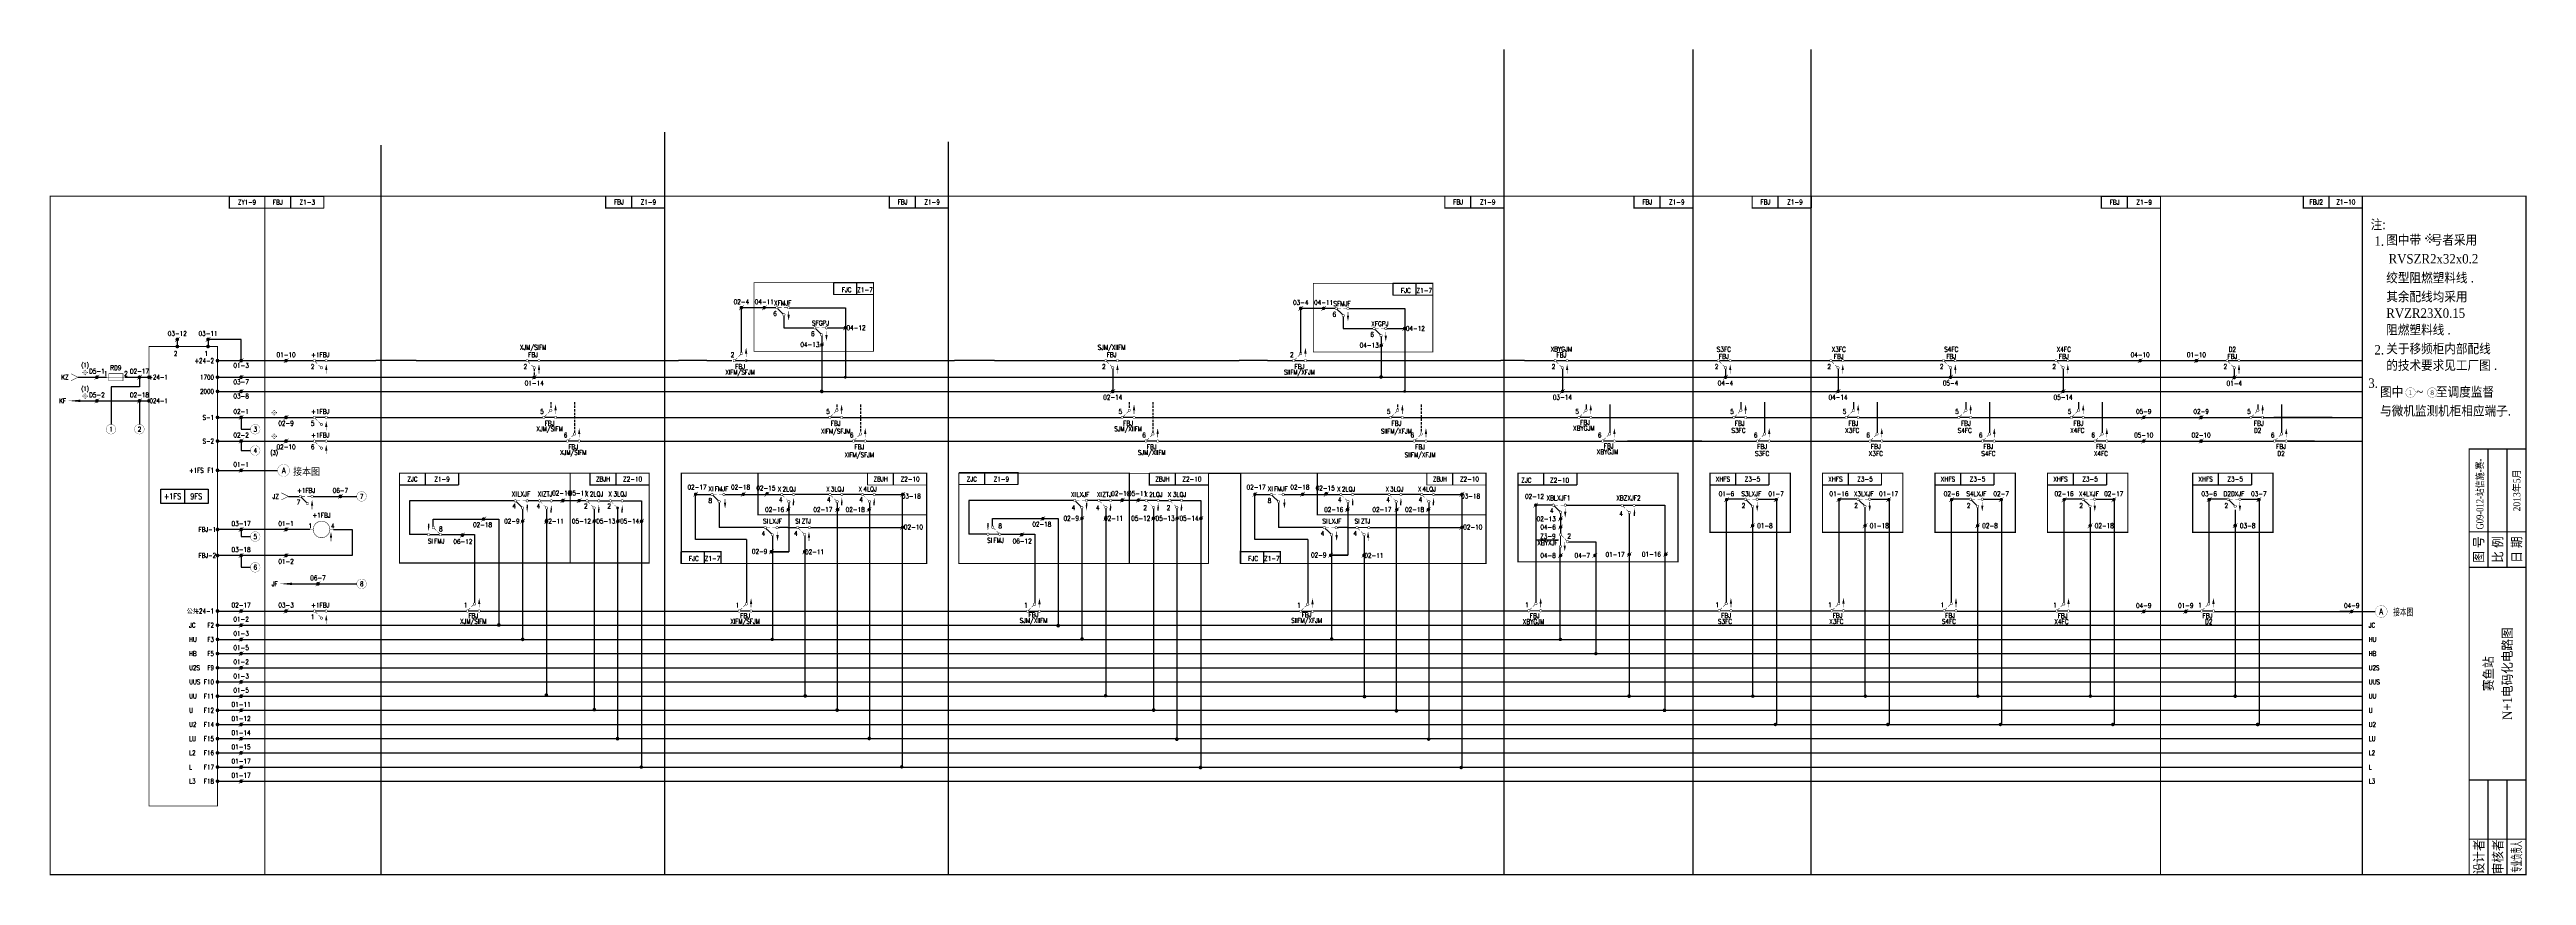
# Model space of a CAD drawing. Extents: x 0 to 1048, y 0 to 349.
import ezdxf
from ezdxf.enums import TextEntityAlignment as Align

# ---------------------------------------------------------------- set-up
doc = ezdxf.new("R2010")
doc.units = 0
doc.header["$MEASUREMENT"] = 0
doc.linetypes.add('DASHEDX2', pattern=[1.5, 1, -0.5])
doc.layers.get('0').update_dxf_attribs({"linetype": 'CONTINUOUS'})
doc.styles.add('CHINESE', font='TIMES.TTF', dxfattribs={"width": 0.9})
doc.styles.get("Standard").update_dxf_attribs({"font": 'txt.shx', "bigfont": 'hztxt.shx'})

msp = doc.modelspace()

# ---------------------------------------------------------------- linework, layer by layer
for p, q in [((615, 0), (615, 349)), ((695, 0), (695, 349)), ((745, 0), (745, 349)), ((140, 0), (140, 308.5)), ((260, 0), (260, 314)), ((380, 0), (380, 310)), ((101.8, 281.9), (101.8, 286.9)), ((964.1, 282), (964.1, 287)), ((306.9, 239.8), (292.4, 239.8)), ((292.4, 220.9), (292.4, 239.5)), ((310.4, 236.3), (310.4, 231.3)), ((310.4, 231.3), (322.9, 231.3)), ((312.9, 239.8), (336.4, 239.8)), ((328.9, 231.3), (336.4, 231.3)), ((336.4, 239.8), (336.4, 225.5)), ((543.5, 239.5), (529, 239.5)), ((529, 220.6), (529, 239.2)), ((547, 236), (547, 231)), ((547, 231), (559.5, 231)), ((549.5, 239.5), (573, 239.5)), ((565.5, 231), (573, 231)), ((573, 239.5), (573, 225.2)), ((53.8, 226.4), (53.8, 223.4)), ((74.8, 226.4), (66.8, 226.4)), ((66.8, 226.4), (66.8, 223.4)), ((80.8, 226.4), (66.8, 226.4)), ((80.8, 217.4), (80.8, 226.4)), ((529, 220.9), (529, 227.4)), ((11.8, 210.4), (23.8, 210.4)), ((31.8, 210.4), (41.8, 210.4)), ((37.8, 210.4), (37.8, 206.4)), ((70.8, 217.4), (90.8, 217.4)), ((70.8, 210.4), (90.8, 210.4)), ((90.8, 217.4), (111.3, 217.4)), ((90.8, 210.4), (137.8, 210.4)), ((117.3, 217.4), (137.8, 217.4)), ((154.8, 217.4), (137.8, 217.4)), ((137.8, 210.4), (265.8, 210.4)), ((154.8, 217.4), (201.3, 217.4)), ((207.3, 217.4), (253.8, 217.4)), ((253.8, 217.4), (265.8, 217.4)), ((277.8, 217.4), (265.8, 217.4)), ((265.8, 210.4), (382.5, 210.4)), ((277.8, 217.4), (288.3, 217.4)), ((294.3, 217.4), (350.8, 217.4)), ((294.9, 217.4), (309.9, 217.4)), ((350.8, 217.4), (382.5, 217.4)), ((399.5, 217.4), (382.5, 217.4)), ((382.5, 210.4), (503, 210.4)), ((399.5, 217.4), (446, 217.4)), ((449.5, 213.9), (449.5, 204.4)), ((452, 217.4), (498.5, 217.4)), ((498.5, 217.4), (503, 217.4)), ((515, 217.4), (503, 217.4)), ((503, 210.4), (613.7, 210.4)), ((515, 217.4), (525.5, 217.4)), ((531.5, 217.4), (546.5, 217.4)), ((546, 217.4), (588, 217.4)), ((588, 217.4), (613.7, 217.4)), ((623.7, 217.4), (613.7, 217.4)), ((613.7, 210.4), (668.2, 210.4)), ((639.7, 213.9), (639.7, 204.4)), ((668.2, 210.4), (900.3, 210.4)), ((708.7, 213.9), (708.7, 210.4)), ((756.3, 213.9), (756.3, 204.4)), ((803.9, 213.9), (803.9, 210.4)), ((851.5, 213.9), (851.5, 204.4)), ((899.6, 210.4), (978.1, 210.4)), ((923.9, 213.9), (923.9, 210.4)), ((12.8, 200.4), (41.8, 200.4)), ((37.8, 206.4), (25.8, 206.4)), ((25.8, 206.4), (25.8, 190.4)), ((37.8, 200.4), (37.8, 190.4)), ((70.8, 204.4), (90.8, 204.4)), ((90.8, 204.4), (137.8, 204.4)), ((137.8, 204.4), (265.8, 204.4)), ((265.8, 204.4), (382.5, 204.4)), ((382.5, 204.4), (503, 204.4)), ((503, 204.4), (613.7, 204.4)), ((613.7, 204.4), (668.2, 204.4)), ((668.2, 204.4), (900.3, 204.4)), ((715.2, 199.9), (715.2, 196.9)), ((725.2, 199.9), (725.2, 186.9)), ((762.8, 199.9), (762.8, 196.9)), ((772.8, 199.9), (772.8, 186.9)), ((810.4, 199.9), (810.4, 196.9)), ((820.4, 199.9), (820.4, 186.9)), ((858, 199.9), (858, 196.9)), ((868, 199.9), (868, 186.9)), ((899.6, 204.4), (978.1, 204.4)), ((70.8, 193.4), (90.8, 193.4)), ((80.8, 193.4), (80.8, 188.4)), ((90.8, 193.4), (111.3, 193.4)), ((117.3, 193.4), (137.8, 193.4)), ((137.8, 193.4), (154.8, 193.4)), ((154.8, 193.4), (208.3, 193.4)), ((214.3, 193.4), (253.8, 193.4)), ((253.8, 193.4), (265.8, 193.4)), ((265.8, 193.4), (288.8, 193.4)), ((288.8, 193.4), (329.3, 193.4)), ((335.3, 193.4), (361.8, 193.4)), ((361.8, 193.4), (382.5, 193.4)), ((382.5, 193.4), (399.5, 193.4)), ((399.5, 193.4), (453, 193.4)), ((459, 193.4), (498.5, 193.4)), ((498.5, 193.4), (503, 193.4)), ((503, 193.4), (526, 193.4)), ((526, 193.4), (566.5, 193.4)), ((572.5, 193.4), (599, 193.4)), ((599, 193.4), (613.7, 193.4)), ((613.7, 193.4), (625.7, 193.4)), ((649.7, 198.9), (649.7, 196.9)), ((659.7, 198.9), (659.7, 186.9)), ((933.9, 198.9), (933.9, 196.9)), ((965.3, 193.4), (940.6, 193.4)), ((943.9, 198.9), (943.9, 186.9)), ((70.8, 183.4), (90.8, 183.4)), ((80.8, 188.4), (84.8, 188.4)), ((80.8, 183.4), (80.8, 179.4)), ((80.8, 179.4), (84.8, 179.4)), ((90.8, 183.4), (111.3, 183.4)), ((117.3, 183.4), (137.8, 183.4)), ((137.8, 183.4), (154.8, 183.4)), ((154.8, 183.4), (218.3, 183.4)), ((224.3, 183.4), (253.8, 183.4)), ((253.8, 183.4), (265.8, 183.4)), ((265.8, 183.4), (288.8, 183.4)), ((288.8, 183.4), (339.3, 183.4)), ((345.3, 183.4), (361.8, 183.4)), ((361.8, 183.4), (382.5, 183.4)), ((382.5, 183.4), (399.5, 183.4)), ((399.5, 183.4), (463, 183.4)), ((469, 183.4), (498.5, 183.4)), ((498.5, 183.4), (503, 183.4)), ((503, 183.4), (526, 183.4)), ((526, 183.4), (576.5, 183.4)), ((582.5, 183.4), (599, 183.4)), ((599, 183.4), (613.7, 183.4)), ((613.7, 183.4), (625.7, 183.4)), ((957.8, 183.4), (946.6, 183.4)), ((1031.3, 130), (1031.3, 180)), ((1039.3, 130), (1039.3, 180)), ((70.8, 171), (90.8, 171)), ((90.8, 171), (96.2, 171)), ((490, 169.8), (503.6, 169.8)), ((631.9, 164.8), (631.9, 169.8)), ((713.1, 164.8), (713.1, 169.8)), ((760.7, 164.8), (760.7, 169.8)), ((808.3, 164.8), (808.3, 169.8)), ((855.9, 164.8), (855.9, 169.8)), ((917.3, 164.8), (917.3, 169.8)), ((46.8, 163), (66.8, 163)), ((46.8, 157), (46.8, 163)), ((56.8, 163), (56.8, 157)), ((66.8, 163), (66.8, 157)), ((100.8, 160), (105.3, 160)), ((111.3, 160), (122.8, 160)), ((122.8, 160), (129.8, 160)), ((709, 158.6), (709, 115.1)), ((716.6, 158.8), (709.1, 158.8)), ((722.6, 158.8), (730.1, 158.8)), ((730.3, 158.6), (730.3, 63.6)), ((756.6, 158.6), (756.6, 115.1)), ((764.2, 158.8), (756.7, 158.8)), ((770.2, 158.8), (777.7, 158.8)), ((777.9, 158.6), (777.9, 63.6)), ((804.2, 158.6), (804.2, 115.1)), ((811.8, 158.8), (804.3, 158.8)), ((817.8, 158.8), (825.3, 158.8)), ((825.5, 158.5), (825.5, 63.6)), ((851.8, 158.6), (851.8, 115.1)), ((859.4, 158.8), (851.9, 158.8)), ((865.4, 158.8), (872.9, 158.8)), ((873.1, 158.5), (873.1, 63.6)), ((913.2, 158.6), (913.2, 115.1)), ((920.8, 158.8), (913.3, 158.8)), ((926.8, 158.8), (934.3, 158.8)), ((934.4, 158.5), (934.4, 63.6)), ((66.8, 157), (46.8, 157)), ((189.8, 150.4), (189.8, 105.5)), ((426.4, 150.6), (426.4, 105.5)), ((635.4, 156.3), (627.9, 156.3)), ((628.5, 156.1), (628.5, 115.1)), ((638.9, 152.8), (638.9, 144.3)), ((641.4, 156.3), (664.5, 156.3)), ((665.5, 156.3), (669.5, 156.3)), ((668, 152.7), (668, 75.5)), ((670.5, 156.3), (683, 156.3)), ((683, 156.3), (683, 69.6)), ((720.1, 155.3), (720.1, 75.5)), ((720.1, 148.8), (720.1, 144.8)), ((767.7, 155.3), (767.7, 75.5)), ((767.7, 148.8), (767.7, 144.8)), ((815.3, 155.3), (815.3, 75.5)), ((815.3, 148.8), (815.3, 144.8)), ((862.9, 155.3), (862.9, 75.5)), ((862.9, 148.8), (862.9, 144.8)), ((924.3, 154.3), (924.3, 75.5)), ((924.3, 148.8), (924.3, 144.8)), ((109.8, 146), (70.8, 146)), ((80.8, 146), (80.8, 143)), ((80.8, 143), (84.8, 143)), ((119.8, 146), (127.8, 146)), ((127.8, 146), (127.8, 135)), ((179.5, 143.8), (179.5, 115)), ((267, 131.6), (267, 136.6)), ((294.5, 141.7), (294.5, 114.9)), ((305.5, 136.6), (312.5, 136.6)), ((416.5, 144), (416.5, 114.9)), ((503.6, 131.9), (503.6, 136.9)), ((503.6, 131.6), (503.6, 136.6)), ((532, 141.7), (532, 114.9)), ((628.7, 141.6), (638.1, 141.6)), ((638.8, 99.1), (638.8, 138.2)), ((642.4, 140.8), (653.9, 140.8)), ((653.9, 140.8), (653.9, 93.5)), ((127.8, 135), (70.8, 135)), ((80.8, 135), (80.8, 130)), ((80.8, 130), (84.8, 130)), ((542, 135.1), (549, 135.1)), ((101.8, 123), (129.8, 123)), ((804.2, 118.1), (804.2, 115.1)), ((851.8, 118), (851.8, 115)), ((70.8, 111.5), (90.8, 111.5)), ((70.8, 105.5), (978.1, 105.5)), ((90.8, 111.5), (111.3, 111.5)), ((117.3, 111.5), (176, 111.5)), ((182, 111.5), (291, 111.5)), ((297, 111.4), (413, 111.4)), ((419, 111.4), (528.5, 111.4)), ((534.4, 111.6), (625, 111.6)), ((631, 111.6), (705.5, 111.6)), ((711.5, 111.6), (753.1, 111.6)), ((759.1, 111.6), (800.7, 111.6)), ((806.7, 111.5), (848.3, 111.5)), ((854.3, 111.5), (909.6, 111.5)), ((915.5, 111.3), (978.1, 111.3)), ((973.6, 111.3), (968.6, 111.3)), ((978.1, 111.3), (983.5, 111.3)), ((1031.3, 0), (1031.3, 40)), ((1039.3, 0), (1039.3, 40))]:
    msp.add_line(p, q)
at = {"color": 7}
for p, q in [((246, 282), (246, 287)), ((366, 282), (366, 287)), ((601, 282), (601, 287)), ((681, 282), (681, 287)), ((731, 282), (731, 287)), ((878.7, 281.9), (878.7, 286.9)), ((331.5, 245.4), (331.5, 250.4)), ((341.3, 245.4), (341.3, 250.4)), ((568.1, 245.1), (568.1, 250.1)), ((577.9, 245.1), (577.9, 250.1)), ((158.8, 164.8), (158.8, 169.8)), ((239.4, 164.8), (239.4, 169.8)), ((356.8, 164.8), (356.8, 169.8)), ((395.4, 165), (395.4, 170)), ((476, 164.8), (476, 169.8)), ((593.4, 164.8), (593.4, 169.8)), ((196.3, 158.1), (152, 158.1)), ((152, 158.1), (152, 143.8)), ((206.5, 158.1), (202.3, 158.1)), ((226.6, 158.1), (212.5, 158.1)), ((232.6, 158.1), (236.5, 158.1)), ((242.5, 158.1), (250.2, 158.1)), ((250.2, 158.1), (250.2, 45.6)), ((285.5, 160.8), (309, 160.8)), ((432.9, 158.3), (388.6, 158.3)), ((388.6, 158.3), (388.6, 144)), ((443.1, 158.3), (438.9, 158.3)), ((463.2, 158.3), (449.1, 158.3)), ((469.2, 158.3), (473.1, 158.3)), ((479.1, 158.3), (486.7, 158.3)), ((486.7, 158.3), (486.7, 45.6)), ((522.1, 160.8), (545.5, 160.8)), ((162, 150.4), (189.8, 150.4)), ((162, 147.3), (162, 150.4)), ((199.8, 154.6), (199.8, 99.5)), ((210, 154.6), (210, 75.5)), ((230.1, 154.6), (230.1, 69.6)), ((240, 155.6), (240, 57.6)), ((302, 146.8), (283, 146.8)), ((398.6, 150.6), (426.4, 150.6)), ((398.6, 147.5), (398.6, 150.6)), ((436.4, 154.8), (436.4, 99.5)), ((446.6, 154.8), (446.6, 75.5)), ((466.7, 154.8), (466.7, 69.6)), ((476.6, 154.8), (476.6, 57.6)), ((538.5, 146.8), (519.6, 146.8)), ((159.6, 143.8), (152, 143.8)), ((165.6, 143.8), (179.5, 143.8)), ((276.8, 131.6), (276.8, 136.6)), ((312.5, 136.6), (305.5, 136.6)), ((396.2, 144), (388.6, 144)), ((402.2, 144), (416.5, 144)), ((513.4, 131.6), (513.4, 136.6)), ((549, 135.1), (542, 135.1))]:
    msp.add_line(p, q, dxfattribs=at)
at = {"linetype": 'Continuous'}
for p, q in [((326.4, 227.9), (326.4, 204.4)), ((336.4, 225.5), (336.4, 210.4)), ((563, 227.6), (563, 210.4)), ((573, 225.2), (573, 210.1)), ((573, 223.4), (573, 204.4)), ((563, 219.9), (563, 210.4)), ((623.7, 217.4), (636.2, 217.4)), ((642.2, 217.4), (705.2, 217.4)), ((711.2, 217.4), (752.8, 217.4)), ((758.8, 217.4), (800.4, 217.4)), ((806.4, 217.4), (848, 217.4)), ((854, 217.4), (911.3, 217.4)), ((907.9, 217.4), (920.4, 217.4)), ((926.4, 217.4), (978.1, 217.4)), ((625.7, 193.4), (646.2, 193.4)), ((652.2, 193.4), (656.2, 193.4)), ((655.2, 193.4), (711.7, 193.4)), ((717.7, 193.4), (759.3, 193.4)), ((765.3, 193.4), (806.9, 193.4)), ((812.9, 193.4), (854.5, 193.4)), ((860.5, 193.4), (915.8, 193.4)), ((909.3, 193.4), (930.4, 193.4)), ((909.9, 193.4), (930.4, 193.4)), ((936.1, 193.4), (965.3, 193.4)), ((936.4, 193.4), (940.4, 193.4)), ((939.4, 193.4), (978.1, 193.4)), ((625.7, 183.4), (656.2, 183.4)), ((662.5, 183.4), (721.7, 183.4)), ((665.2, 183.4), (667.2, 183.4)), ((698.7, 183.4), (667.2, 183.4)), ((727.7, 183.4), (769.3, 183.4)), ((775.3, 183.4), (816.9, 183.4)), ((822.9, 183.4), (864.5, 183.4)), ((870.5, 183.4), (918.8, 183.4)), ((909.9, 183.4), (940.4, 183.4)), ((938.4, 183.4), (940.4, 183.4)), ((946.6, 183.4), (978.1, 183.4))]:
    msp.add_line(p, q, dxfattribs=at)
at = {"linetype": 'DASHEDX2'}
for p, q in [((204.8, 213.9), (204.8, 210.4)), ((211.8, 199.9), (211.8, 196.9)), ((221.8, 199.9), (221.8, 186.9)), ((456.5, 199.9), (456.5, 196.9)), ((466.5, 199.9), (466.5, 186.9)), ((332.8, 198.9), (332.8, 196.9)), ((342.8, 198.9), (342.8, 186.9)), ((570, 198.9), (570, 196.9)), ((580, 198.9), (580, 186.9))]:
    msp.add_line(p, q, dxfattribs=at)
at = {"color": 7, "linetype": 'Continuous'}
for p, q in [((273, 141.7), (273, 160.8)), ((273, 160.8), (279.5, 160.8)), ((283, 157.3), (283, 146.8)), ((312.5, 157.3), (312.5, 154.8)), ((329.4, 160.8), (315, 160.8)), ((332.9, 157.3), (332.9, 69.6)), ((343.1, 160.8), (335.4, 160.8)), ((346.6, 157.3), (346.6, 57.6)), ((349.1, 160.8), (360.3, 160.8)), ((360.4, 160.7), (360.4, 45.6)), ((509.6, 160.8), (516.1, 160.8)), ((509.6, 141.7), (509.6, 160.8)), ((519.6, 157.3), (519.6, 146.8)), ((549, 157.3), (549, 154.8)), ((565.9, 160.8), (551.5, 160.8)), ((569.4, 157.3), (569.4, 69.6)), ((579.7, 160.8), (571.9, 160.8)), ((583.2, 157.3), (583.2, 57.6)), ((585.7, 160.8), (596.9, 160.8)), ((597.2, 161.3), (597.2, 45.6)), ((308, 146.8), (308.5, 146.8)), ((312.1, 146.8), (308.5, 146.8)), ((312.1, 146.8), (315.7, 146.8)), ((312.5, 154.8), (312.5, 136.6)), ((321.7, 146.8), (360.3, 146.8)), ((544.5, 146.8), (545, 146.8)), ((548.7, 146.8), (545, 146.8)), ((548.7, 146.8), (552.3, 146.8)), ((549, 154.8), (549, 135.1)), ((558.3, 146.8), (596.9, 146.8)), ((294.5, 141.7), (273, 141.7)), ((305.5, 143.3), (305.5, 99.5)), ((319.2, 143.3), (319.2, 136.6)), ((319.2, 136.6), (319.2, 75.5)), ((532, 141.7), (509.6, 141.7)), ((542, 143.3), (542, 99.5)), ((555.8, 143.3), (555.8, 135.1)), ((555.8, 135.1), (555.8, 75.5))]:
    msp.add_line(p, q, dxfattribs=at)
at = {"color": 3}
for p, q in [((312.5, 154.1), (312.5, 156.1)), ((549, 154.1), (549, 156.1)), ((978.1, 57.5), (70.8, 57.5)), ((70.8, 51.5), (978.1, 51.5))]:
    msp.add_line(p, q, dxfattribs=at)
at = {"color": 1}
for p, q in [((70.8, 99.5), (978.1, 99.5)), ((70.8, 93.5), (978.1, 93.5)), ((70.8, 87.5), (978.1, 87.5)), ((70.8, 81.5), (978.1, 81.5))]:
    msp.add_line(p, q, dxfattribs=at)
at = {"color": 2}
for p, q in [((70.8, 75.5), (978.1, 75.5)), ((70.8, 69.5), (978.1, 69.5)), ((70.8, 63.5), (978.1, 63.5))]:
    msp.add_line(p, q, dxfattribs=at)
at = {"color": 5}
for p, q in [((70.8, 45.5), (978.1, 45.5)), ((70.8, 39.5), (978.1, 39.5))]:
    msp.add_line(p, q, dxfattribs=at)
at = {"color": 0, "const_width": 0.5}
msp.add_lwpolyline([(0, 0), (1047.3, 0), (1047.3, 287), (0, 287)], close=True, dxfattribs=at)
for points, const_width in [([(90.8, 281.9), (90.8, 286.9), (75.8, 286.9), (75.8, 281.9), (90.8, 281.9)], 0.5), ([(90.8, 286.9), (90.8, 0)], 0.5), ([(90.8, 286.9), (115.8, 286.9), (115.8, 281.9)], 0.5), ([(90.8, 286.9), (90.8, 281.9), (115.8, 281.9)], 0.5), ([(892.7, 286.9), (892.7, 0)], 0.5), ([(953.1, 287), (978.1, 287), (978.1, 282)], 0.5), ([(953.1, 287), (953.1, 282), (978.1, 282)], 0.5), ([(978.1, 286.9), (978.1, -0.1)], 0.5), ([(1005.4, 270.3), (1007.8, 267.9)], 0.225), ([(1005.4, 267.9), (1007.8, 270.3)], 0.225), ([(297.7, 250.4), (297.7, 221.4), (348.3, 221.4), (348.3, 250.4), (297.7, 250.4)], 0.3), ([(534.4, 250.1), (534.4, 221.1), (584.9, 221.1), (584.9, 250.1), (534.4, 250.1)], 0.3), ([(291.4, 238.8), (293.4, 240.8)], 0.2), ([(301.1, 238.8), (303.1, 240.8)], 0.2), ([(307.7, 239.5), (310, 237.2)], 0.5), ([(307.9, 239.8), (309.4, 239.8)], 0.2), ([(310.4, 239.8), (311.9, 239.8)], 0.2), ([(312.4, 236.8), (312.4, 238.3)], 0.2), ([(323.7, 231), (326, 228.7)], 0.5), ([(323.9, 231.3), (325.4, 231.3)], 0.2), ([(326.4, 231.3), (327.9, 231.3)], 0.2), ([(335.4, 230.3), (337.4, 232.3)], 0.2), ([(528, 238.5), (530, 240.5)], 0.2), ([(537.7, 238.5), (539.7, 240.5)], 0.2), ([(544.3, 239.2), (546.7, 236.9)], 0.5), ([(544.5, 239.5), (546, 239.5)], 0.2), ([(547, 239.5), (548.5, 239.5)], 0.2), ([(549, 236.5), (549, 238)], 0.2), ([(560.3, 230.7), (562.7, 228.4)], 0.5), ([(560.5, 231), (562, 231)], 0.2), ([(563, 231), (564.5, 231)], 0.2), ([(572, 230), (574, 232)], 0.2), ([(52.8, 225.4), (54.8, 227.4)], 0.2), ([(65.8, 225.4), (67.8, 227.4)], 0.2), ([(291.2, 219.1), (292.1, 220.1)], 0.2), ([(294.4, 220.4), (294.4, 218.9)], 0.2), ([(325.4, 223.1), (327.4, 225.1)], 0.2), ([(328.4, 228.3), (328.4, 229.8)], 0.2), ([(527.8, 219.1), (528.7, 220.1)], 0.2), ([(531, 220.4), (531, 218.9)], 0.2), ([(562, 222.8), (564, 224.8)], 0.2), ([(565, 228), (565, 229.5)], 0.2), ([(8.8, 208.9), (11.8, 210.4), (8.8, 211.9)], 0.2), ([(14.1, 213.1), (15.5, 211.7)], 0.125), ([(14.1, 211.7), (15.5, 213.1)], 0.125), ([(18.8, 209.4), (20.8, 211.4)], 0.2), ([(22.8, 210.4), (32.8, 210.4)], 0.2), ([(36.8, 209.4), (38.8, 211.4)], 0.2), ([(79.8, 216.4), (81.8, 218.4)], 0.2), ([(79.8, 209.4), (81.8, 211.4)], 0.2), ([(98.8, 216.4), (100.8, 218.4)], 0.2), ([(116.3, 217.4), (112.3, 217.4)], 0.5), ([(113, 216.1), (112.1, 217.1)], 0.2), ([(114.5, 214.7), (113.5, 215.6)], 0.2), ([(116.8, 213.4), (116.8, 211.9)], 0.2), ([(206.3, 217.4), (202.3, 217.4)], 0.5), ([(203, 216.1), (202.1, 217.1)], 0.2), ([(204.5, 214.7), (203.5, 215.6)], 0.2), ([(203.8, 209.4), (205.8, 211.4)], 0.2), ([(206.8, 213.4), (206.8, 211.9)], 0.2), ([(289.7, 217.7), (290.7, 218.6)], 0.2), ([(293.9, 217.4), (289.9, 217.4)], 0.5), ([(447.8, 216.1), (446.8, 217.1)], 0.2), ([(451, 217.4), (447, 217.4)], 0.5), ([(449.2, 214.7), (448.3, 215.6)], 0.2), ([(451.5, 213.4), (451.5, 211.9)], 0.2), ([(526.3, 217.7), (527.3, 218.6)], 0.2), ([(530.5, 217.4), (526.5, 217.4)], 0.5), ([(638, 216.1), (637, 217.1)], 0.2), ([(641.2, 217.4), (637.2, 217.4)], 0.5), ([(639.4, 214.7), (638.5, 215.6)], 0.2), ([(641.7, 213.4), (641.7, 211.9)], 0.2), ([(707, 216.1), (706, 217.1)], 0.2), ([(710.2, 217.4), (706.2, 217.4)], 0.5), ([(708.4, 214.7), (707.5, 215.6)], 0.2), ([(707.7, 209.4), (709.7, 211.4)], 0.2), ([(710.7, 213.4), (710.7, 211.9)], 0.2), ([(754.6, 216.1), (753.6, 217.1)], 0.2), ([(757.8, 217.4), (753.8, 217.4)], 0.5), ([(756, 214.7), (755.1, 215.6)], 0.2), ([(758.3, 213.4), (758.3, 211.9)], 0.2), ([(802.2, 216.1), (801.2, 217.1)], 0.2), ([(805.4, 217.4), (801.4, 217.4)], 0.5), ([(803.6, 214.7), (802.7, 215.6)], 0.2), ([(802.9, 209.4), (804.9, 211.4)], 0.2), ([(805.9, 213.4), (805.9, 211.9)], 0.2), ([(849.8, 216.1), (848.8, 217.1)], 0.2), ([(853, 217.4), (849, 217.4)], 0.5), ([(851.2, 214.7), (850.3, 215.6)], 0.2), ([(853.5, 213.4), (853.5, 211.9)], 0.2), ([(883.1, 216.4), (885.1, 218.4)], 0.2), ([(906.9, 216.4), (908.9, 218.4)], 0.2), ([(922.2, 216.1), (921.2, 217.1)], 0.2), ([(925.4, 217.4), (921.4, 217.4)], 0.5), ([(923.6, 214.7), (922.7, 215.6)], 0.2), ([(922.9, 209.3), (924.9, 211.3)], 0.2), ([(925.9, 213.4), (925.9, 211.9)], 0.2), ([(14.1, 203.1), (15.5, 201.7)], 0.125), ([(14.1, 201.7), (15.5, 203.1)], 0.125), ([(18.8, 199.4), (20.8, 201.4)], 0.2), ([(36.8, 199.4), (38.8, 201.4)], 0.2), ([(79.8, 203.4), (81.8, 205.4)], 0.2), ([(448.5, 203.4), (450.5, 205.4)], 0.2), ([(638.7, 203.4), (640.7, 205.4)], 0.2), ([(755.3, 203.4), (757.3, 205.4)], 0.2), ([(850.5, 203.4), (852.5, 205.4)], 0.2), ([(79.8, 192.4), (81.8, 194.4)], 0.2), ([(94.1, 196.1), (95.5, 194.7)], 0.125), ([(94.1, 194.7), (95.5, 196.1)], 0.125), ([(98.8, 192.4), (100.8, 194.4)], 0.2), ([(116.3, 193.4), (112.3, 193.4)], 0.5), ([(113, 192.1), (112.1, 193.1)], 0.2), ([(114.5, 190.7), (113.5, 191.6)], 0.2), ([(116.8, 189.4), (116.8, 187.9)], 0.2), ([(209.1, 193.7), (210, 194.6)], 0.2), ([(213.3, 193.4), (209.3, 193.4)], 0.5), ([(210.5, 195.1), (211.5, 196.1)], 0.2), ([(213.8, 196.4), (213.8, 194.9)], 0.2), ([(330.1, 193.7), (331, 194.6)], 0.2), ([(334.3, 193.4), (330.3, 193.4)], 0.5), ([(331.5, 195.1), (332.5, 196.1)], 0.2), ([(334.8, 196.4), (334.8, 194.9)], 0.2), ([(453.8, 193.7), (454.8, 194.6)], 0.2), ([(458, 193.4), (454, 193.4)], 0.5), ([(455.3, 195.1), (456.2, 196.1)], 0.2), ([(458.5, 196.4), (458.5, 194.9)], 0.2), ([(567.3, 193.7), (568.3, 194.6)], 0.2), ([(571.5, 193.4), (567.5, 193.4)], 0.5), ([(568.8, 195.1), (569.7, 196.1)], 0.2), ([(572, 196.4), (572, 194.9)], 0.2), ([(647.1, 193.7), (648, 194.6)], 0.2), ([(651.2, 193.4), (647.2, 193.4)], 0.5), ([(648.5, 195.1), (649.4, 196.1)], 0.2), ([(651.7, 196.4), (651.7, 194.9)], 0.2), ([(712.6, 193.7), (713.5, 194.6)], 0.2), ([(716.7, 193.4), (712.7, 193.4)], 0.5), ([(714, 195.1), (714.9, 196.1)], 0.2), ([(717.2, 196.4), (717.2, 194.9)], 0.2), ([(760.2, 193.7), (761.1, 194.6)], 0.2), ([(764.3, 193.4), (760.3, 193.4)], 0.5), ([(761.6, 195.1), (762.5, 196.1)], 0.2), ([(764.8, 196.4), (764.8, 194.9)], 0.2), ([(807.7, 193.7), (808.7, 194.6)], 0.2), ([(811.9, 193.4), (807.9, 193.4)], 0.5), ([(809.2, 195.1), (810.1, 196.1)], 0.2), ([(812.4, 196.4), (812.4, 194.9)], 0.2), ([(855.3, 193.7), (856.3, 194.6)], 0.2), ([(859.5, 193.4), (855.5, 193.4)], 0.5), ([(856.8, 195.1), (857.7, 196.1)], 0.2), ([(860, 196.4), (860, 194.9)], 0.2), ([(884.6, 192.4), (886.6, 194.4)], 0.2), ([(908.9, 192.4), (910.9, 194.4)], 0.2), ([(931.2, 193.7), (932.2, 194.6)], 0.2), ([(935.4, 193.4), (931.4, 193.4)], 0.5), ([(932.7, 195.1), (933.6, 196.1)], 0.2), ([(935.9, 196.4), (935.9, 194.9)], 0.2), ([(79.8, 182.4), (81.8, 184.4)], 0.2), ([(90.8, 178.4), (90.8, 169.2)], 0.5), ([(94.1, 186.1), (95.5, 184.7)], 0.125), ([(94.1, 184.7), (95.5, 186.1)], 0.125), ([(98.8, 182.4), (100.8, 184.4)], 0.2), ([(116.3, 183.4), (112.3, 183.4)], 0.5), ([(113, 182.1), (112.1, 183.1)], 0.2), ([(114.5, 180.7), (113.5, 181.6)], 0.2), ([(116.8, 179.4), (116.8, 177.9)], 0.2), ([(219.1, 183.7), (220, 184.6)], 0.2), ([(223.3, 183.4), (219.3, 183.4)], 0.5), ([(220.5, 185.1), (221.5, 186.1)], 0.2), ([(223.8, 186.4), (223.8, 184.9)], 0.2), ([(340.1, 183.7), (341, 184.6)], 0.2), ([(344.3, 183.4), (340.3, 183.4)], 0.5), ([(341.5, 185.1), (342.5, 186.1)], 0.2), ([(344.8, 186.4), (344.8, 184.9)], 0.2), ([(463.8, 183.7), (464.8, 184.6)], 0.2), ([(468, 183.4), (464, 183.4)], 0.5), ([(465.3, 185.1), (466.2, 186.1)], 0.2), ([(468.5, 186.4), (468.5, 184.9)], 0.2), ([(577.3, 183.7), (578.3, 184.6)], 0.2), ([(581.5, 183.4), (577.5, 183.4)], 0.5), ([(578.8, 185.1), (579.7, 186.1)], 0.2), ([(582, 186.4), (582, 184.9)], 0.2), ([(657.1, 183.8), (658, 184.7)], 0.2), ([(661.2, 183.4), (657.2, 183.4)], 0.5), ([(658.5, 185.2), (659.4, 186.1)], 0.2), ([(661.7, 186.4), (661.7, 184.9)], 0.2), ([(722.6, 183.7), (723.5, 184.6)], 0.2), ([(726.7, 183.4), (722.7, 183.4)], 0.5), ([(724, 185.1), (724.9, 186.1)], 0.2), ([(727.2, 186.4), (727.2, 184.9)], 0.2), ([(770.2, 183.7), (771.1, 184.6)], 0.2), ([(774.3, 183.4), (770.3, 183.4)], 0.5), ([(771.6, 185.1), (772.5, 186.1)], 0.2), ([(774.8, 186.4), (774.8, 184.9)], 0.2), ([(817.7, 183.7), (818.7, 184.6)], 0.2), ([(821.9, 183.4), (817.9, 183.4)], 0.5), ([(819.2, 185.1), (820.1, 186.1)], 0.2), ([(822.4, 186.4), (822.4, 184.9)], 0.2), ([(865.3, 183.7), (866.3, 184.6)], 0.2), ([(869.5, 183.4), (865.5, 183.4)], 0.5), ([(866.8, 185.1), (867.7, 186.1)], 0.2), ([(870, 186.4), (870, 184.9)], 0.2), ([(884.6, 182.4), (886.6, 184.4)], 0.2), ([(908.9, 182.4), (910.9, 184.4)], 0.2), ([(941.2, 183.7), (942.2, 184.6)], 0.2), ([(945.4, 183.4), (941.4, 183.4)], 0.5), ([(942.7, 185.1), (943.6, 186.1)], 0.2), ([(945.9, 186.4), (945.9, 184.9)], 0.2), ([(79.8, 170), (81.8, 172)], 0.2), ([(456.5, 169.8), (490, 169.8)], 0.3), ([(490, 170), (490, 131.6)], 0.3), ([(620.9, 169.8), (645.9, 169.8), (645.9, 164.8)], 0.5), ([(620.9, 169.8), (620.9, 164.8), (645.9, 164.8)], 0.5), ([(620.9, 169.8), (624.7, 169.8)], 0.5), ([(702.1, 169.8), (727.1, 169.8), (727.1, 164.8)], 0.5), ([(702.1, 169.8), (702.1, 164.8), (727.1, 164.8)], 0.5), ([(749.7, 169.8), (749.7, 164.8), (774.7, 164.8)], 0.5), ([(749.7, 169.8), (774.7, 169.8), (774.7, 164.8)], 0.5), ([(797.3, 169.8), (797.3, 164.8), (822.3, 164.8)], 0.5), ([(797.3, 169.8), (822.3, 169.8), (822.3, 164.8)], 0.5), ([(844.9, 169.8), (869.9, 169.8), (869.9, 164.8)], 0.5), ([(844.9, 169.8), (844.9, 164.8), (869.9, 164.8)], 0.5), ([(906.3, 169.8), (931.3, 169.8), (931.3, 164.8)], 0.5), ([(906.3, 169.8), (906.3, 164.8), (931.3, 164.8)], 0.5), ([(97.8, 158.5), (100.8, 160), (97.8, 161.5)], 0.2), ([(106.1, 159.8), (108.4, 157.4)], 0.5), ([(106.3, 160), (107.8, 160)], 0.2), ([(108.8, 160), (110.3, 160)], 0.2), ([(121.8, 159), (123.8, 161)], 0.2), ([(215.9, 157.2), (217.9, 159.2)], 0.2), ([(222.8, 157.2), (224.8, 159.2)], 0.2), ([(272.1, 159.9), (274.1, 161.9)], 0.2), ([(292.2, 159.9), (294.2, 161.9)], 0.2), ([(302.2, 159.9), (304.2, 161.9)], 0.2), ([(359.7, 159.9), (361.7, 161.9)], 0.2), ([(452.5, 157.4), (454.5, 159.4)], 0.2), ([(459.3, 157.4), (461.3, 159.4)], 0.2), ([(508.6, 159.9), (510.6, 161.9)], 0.2), ([(528.8, 159.9), (530.8, 161.9)], 0.2), ([(538.8, 159.9), (540.8, 161.9)], 0.2), ([(596.2, 159.9), (598.2, 161.9)], 0.2), ([(629.4, 157.3), (627.4, 155.3)], 0.2), ([(710.1, 159.6), (708.1, 157.6)], 0.2), ([(719.9, 156.1), (717.5, 158.4)], 0.5), ([(717.6, 158.8), (719.1, 158.8)], 0.2), ([(720.1, 158.8), (721.6, 158.8)], 0.2), ([(722.1, 156.1), (722.1, 157.6)], 0.2), ([(731.1, 159.6), (729.1, 157.6)], 0.2), ([(757.7, 159.6), (755.7, 157.6)], 0.2), ([(767.5, 156.1), (765.1, 158.4)], 0.5), ([(765.2, 158.8), (766.7, 158.8)], 0.2), ([(767.7, 158.8), (769.2, 158.8)], 0.2), ([(769.7, 156.1), (769.7, 157.6)], 0.2), ([(778.7, 159.6), (776.7, 157.6)], 0.2), ([(805.3, 159.6), (803.3, 157.6)], 0.2), ([(815.1, 156.1), (812.7, 158.4)], 0.5), ([(812.8, 158.8), (814.3, 158.8)], 0.2), ([(815.3, 158.8), (816.8, 158.8)], 0.2), ([(817.3, 156.1), (817.3, 157.6)], 0.2), ([(826.3, 159.6), (824.3, 157.6)], 0.2), ([(852.9, 159.6), (850.9, 157.6)], 0.2), ([(862.7, 156.1), (860.3, 158.4)], 0.5), ([(860.4, 158.8), (861.9, 158.8)], 0.2), ([(862.9, 158.8), (864.4, 158.8)], 0.2), ([(864.9, 156.1), (864.9, 157.6)], 0.2), ([(873.9, 159.6), (871.9, 157.6)], 0.2), ([(914.3, 159.6), (912.3, 157.6)], 0.2), ([(924, 156.1), (921.7, 158.4)], 0.5), ([(921.8, 158.8), (923.3, 158.8)], 0.2), ([(924.3, 158.8), (925.8, 158.8)], 0.2), ([(926.3, 156.1), (926.3, 157.6)], 0.2), ([(935.3, 159.6), (933.3, 157.6)], 0.2), ([(79.8, 145), (81.8, 147)], 0.2), ([(98.8, 145), (100.8, 147)], 0.2), ([(110.8, 156), (110.8, 154.5)], 0.2), ([(182.4, 149.4), (184.4, 151.4)], 0.2), ([(198.9, 148.5), (200.9, 150.5)], 0.2), ([(209, 148.5), (211, 150.5)], 0.2), ([(229.1, 148.5), (231.1, 150.5)], 0.2), ([(239.2, 148.5), (241.2, 150.5)], 0.2), ([(249.2, 148.5), (251.2, 150.5)], 0.2), ([(311.2, 153.4), (313.2, 155.4)], 0.2), ([(332.1, 153.4), (334.1, 155.4)], 0.2), ([(345.4, 153.4), (347.4, 155.4)], 0.2), ([(359.6, 145.9), (361.6, 147.9)], 0.2), ([(418.9, 149.6), (420.9, 151.6)], 0.2), ([(435.4, 149.7), (437.4, 151.7)], 0.2), ([(445.6, 149.7), (447.6, 151.7)], 0.2), ([(465.7, 149.7), (467.7, 151.7)], 0.2), ([(475.8, 149.7), (477.8, 151.7)], 0.2), ([(485.8, 149.7), (487.8, 151.7)], 0.2), ([(547.8, 153.4), (549.8, 155.4)], 0.2), ([(568.7, 153.4), (570.7, 155.4)], 0.2), ([(582, 153.4), (584, 155.4)], 0.2), ([(596.1, 145.9), (598.1, 147.9)], 0.2), ([(638.7, 153.6), (636.3, 155.9)], 0.5), ([(636.4, 156.3), (637.9, 156.3)], 0.2), ([(637.9, 149.5), (639.9, 151.5)], 0.2), ([(637.9, 146), (639.9, 148)], 0.2), ([(638.9, 156.3), (640.4, 156.3)], 0.2), ([(640.9, 153.5), (640.9, 155)], 0.2), ([(719.1, 146.6), (721.1, 148.6)], 0.2), ([(766.7, 146.6), (768.7, 148.6)], 0.2), ([(814.3, 146.6), (816.3, 148.6)], 0.2), ([(861.9, 146.6), (863.9, 148.6)], 0.2), ([(923.3, 146.6), (925.3, 148.6)], 0.2), ([(111.3, 146), (109.8, 146)], 0.2), ([(118.3, 146), (119.8, 146)], 0.2), ([(118.8, 142.5), (118.8, 141)], 0.2), ([(173.4, 142.6), (175.4, 144.6)], 0.2), ([(266.8, 136.6), (283.8, 136.6), (283.8, 131.6)], 0.5), ([(283.8, 136.6), (283.8, 131.6), (267, 131.6), (267, 136.6)], 0.4), ([(304.1, 135.6), (306.1, 137.6)], 0.2), ([(318.2, 135.6), (320.2, 137.6)], 0.2), ([(410, 142.8), (412, 144.8)], 0.2), ([(503.4, 136.6), (520.4, 136.6), (520.4, 131.6)], 0.5), ([(520.4, 136.6), (520.4, 131.6), (503.6, 131.6), (503.6, 136.6)], 0.4), ([(540.7, 134.1), (542.7, 136.1)], 0.2), ([(554.8, 134.1), (556.8, 136.1)], 0.2), ([(640.7, 139.2), (640.7, 140.7)], 0.2), ([(1023.3, 145), (1047.3, 145)], 0.4), ([(79.8, 134), (81.8, 136)], 0.2), ([(98.8, 134), (100.8, 136)], 0.2), ([(456.5, 131.6), (490, 131.6)], 0.3), ([(637.9, 134), (639.9, 136)], 0.2), ([(652.4, 134), (654.4, 136)], 0.2), ([(1023.3, 130), (1047.3, 130)], 0.5), ([(112.3, 122), (114.3, 124)], 0.2), ([(79.8, 110.5), (81.8, 112.5)], 0.2), ([(79.8, 104.5), (81.8, 106.5)], 0.2), ([(98.8, 110.5), (100.8, 112.5)], 0.2), ([(116.3, 111.5), (112.3, 111.5)], 0.5), ([(113, 110.3), (112.1, 111.2)], 0.2), ([(114.5, 108.9), (113.5, 109.8)], 0.2), ([(116.8, 107.5), (116.8, 106)], 0.2), ([(176.8, 111.9), (177.7, 112.8)], 0.2), ([(181, 111.5), (177, 111.5)], 0.5), ([(178.2, 113.3), (179.2, 114.2)], 0.2), ([(181.5, 114.5), (181.5, 113)], 0.2), ([(291.8, 111.9), (292.7, 112.8)], 0.2), ([(296, 111.5), (292, 111.5)], 0.5), ([(293.2, 113.3), (294.2, 114.2)], 0.2), ([(296.5, 114.5), (296.5, 113)], 0.2), ([(413.8, 111.7), (414.7, 112.6)], 0.2), ([(418, 111.4), (414, 111.4)], 0.5), ([(415.2, 113.1), (416.2, 114.1)], 0.2), ([(418.5, 114.4), (418.5, 112.9)], 0.2), ([(529.3, 111.7), (530.2, 112.6)], 0.2), ([(533.5, 111.4), (529.5, 111.4)], 0.5), ([(530.7, 113.1), (531.7, 114)], 0.2), ([(534, 114.4), (534, 112.9)], 0.2), ([(625.8, 111.9), (626.7, 112.8)], 0.2), ([(630, 111.6), (626, 111.6)], 0.5), ([(627.2, 113.3), (628.2, 114.3)], 0.2), ([(630.5, 114.6), (630.5, 113.1)], 0.2), ([(706.3, 111.9), (707.2, 112.8)], 0.2), ([(710.5, 111.6), (706.5, 111.6)], 0.5), ([(707.7, 113.3), (708.7, 114.3)], 0.2), ([(711, 114.6), (711, 113.1)], 0.2), ([(753.9, 111.9), (754.8, 112.8)], 0.2), ([(758.1, 111.6), (754.1, 111.6)], 0.5), ([(755.3, 113.3), (756.3, 114.3)], 0.2), ([(758.6, 114.6), (758.6, 113.1)], 0.2), ([(801.5, 111.9), (802.4, 112.8)], 0.2), ([(805.7, 111.6), (801.7, 111.6)], 0.5), ([(802.9, 113.3), (803.9, 114.3)], 0.2), ([(806.2, 114.6), (806.2, 113.1)], 0.2), ([(849.1, 111.9), (850, 112.8)], 0.2), ([(853.3, 111.5), (849.3, 111.5)], 0.5), ([(850.5, 113.3), (851.5, 114.2)], 0.2), ([(853.8, 114.5), (853.8, 113)], 0.2), ([(884.6, 110.3), (886.6, 112.3)], 0.2), ([(902.4, 110.3), (904.4, 112.3)], 0.2), ([(910.4, 111.9), (911.3, 112.8)], 0.2), ([(914.6, 111.5), (910.6, 111.5)], 0.5), ([(911.8, 113.3), (912.7, 114.2)], 0.2), ([(915.1, 114.5), (915.1, 113)], 0.2), ([(972.6, 110.3), (974.6, 112.3)], 0.2), ([(1023.3, 40), (1047.3, 40)], 0.5), ([(1023.3, 15), (1047.3, 15)], 0.4)]:
    msp.add_lwpolyline(points, dxfattribs=dict(const_width=const_width))
at = {"color": 7}
for points, const_width in [([(235, 287), (260, 287), (260, 282)], 0.5), ([(235, 287), (235, 282), (260, 282)], 0.5), ([(355, 287), (355, 282), (380, 282)], 0.5), ([(355, 287), (380, 287), (380, 282)], 0.5), ([(590, 287), (590, 282), (615, 282)], 0.5), ([(590, 287), (615, 287), (615, 282)], 0.5), ([(670, 287), (670, 282), (695, 282)], 0.5), ([(670, 287), (695, 287), (695, 282)], 0.5), ([(720, 287), (720, 282), (745, 282)], 0.5), ([(720, 287), (745, 287), (745, 282)], 0.5), ([(867.7, 286.9), (867.7, 281.9), (892.7, 281.9)], 0.5), ([(867.7, 286.9), (892.7, 286.9), (892.7, 281.9)], 0.5), ([(331.3, 250.4), (348.3, 250.4), (348.3, 245.4)], 0.5), ([(348.3, 250.4), (348.3, 245.4), (331.5, 245.4), (331.5, 250.4)], 0.4), ([(567.9, 250.1), (584.9, 250.1), (584.9, 245.1)], 0.5), ([(584.9, 250.1), (584.9, 245.1), (568.1, 245.1), (568.1, 250.1)], 0.4), ([(147.8, 169.8), (147.8, 164.8), (172.8, 164.8)], 0.5), ([(147.8, 169.8), (172.8, 169.8), (172.8, 164.8)], 0.5), ([(228.4, 169.8), (228.4, 164.8), (253.4, 164.8)], 0.5), ([(228.4, 169.8), (253.4, 169.8), (253.4, 164.8)], 0.5), ([(370.8, 152.2), (299.4, 152.2), (299.4, 169.8)], 0.5), ([(345.8, 169.8), (345.8, 164.8), (370.8, 164.8), (370.8, 169.8)], 0.4), ([(384.4, 170), (409.4, 170), (409.4, 165)], 0.5), ([(384.4, 170), (384.4, 165), (409.4, 165)], 0.5), ([(465, 169.8), (490, 169.8), (490, 164.8)], 0.5), ([(465, 169.8), (465, 164.8), (490, 164.8)], 0.5), ([(607.4, 152.2), (536, 152.2), (536, 169.8)], 0.5), ([(582.4, 169.8), (582.4, 164.8), (607.4, 164.8), (607.4, 169.8)], 0.4), ([(197.1, 157.8), (199.4, 155.5)], 0.5), ([(198.7, 158.1), (197.3, 158.1)], 0.15), ([(201.3, 158.1), (199.9, 158.1)], 0.15), ([(211.5, 158.1), (207.5, 158.1)], 0.5), ([(207.4, 157.8), (208.2, 156.9)], 0.15), ([(231.6, 158.1), (227.6, 158.1)], 0.5), ([(227.4, 157.8), (228.3, 156.9)], 0.15), ([(241.5, 158.1), (237.5, 158.1)], 0.5), ([(237.4, 157.8), (238.2, 156.9)], 0.15), ([(280.3, 160.5), (282.6, 158.2)], 0.5), ([(280.5, 160.8), (282, 160.8)], 0.2), ([(283, 160.8), (284.5, 160.8)], 0.2), ([(285.5, 157.4), (285.5, 158.9)], 0.2), ([(314, 160.8), (310, 160.8)], 0.5), ([(309.8, 160.4), (310.7, 159.6)], 0.15), ([(311.3, 159), (312.1, 158.2)], 0.15), ([(334.4, 160.8), (330.4, 160.8)], 0.5), ([(330.2, 160.4), (331.1, 159.6)], 0.15), ([(331.7, 159), (332.5, 158.2)], 0.15), ([(348.1, 160.8), (344.1, 160.8)], 0.5), ([(344, 160.4), (344.8, 159.6)], 0.15), ([(345.4, 159), (346.2, 158.2)], 0.15), ([(433.7, 158), (436, 155.7)], 0.5), ([(435.3, 158.3), (433.9, 158.3)], 0.15), ([(437.9, 158.3), (436.5, 158.3)], 0.15), ([(448.1, 158.3), (444.1, 158.3)], 0.5), ([(444, 158), (444.8, 157.1)], 0.15), ([(468.2, 158.3), (464.2, 158.3)], 0.5), ([(464, 158), (464.9, 157.1)], 0.15), ([(478.1, 158.3), (474.1, 158.3)], 0.5), ([(474, 158), (474.8, 157.1)], 0.15), ([(516.8, 160.5), (519.2, 158.2)], 0.5), ([(517.1, 160.8), (518.6, 160.8)], 0.2), ([(519.6, 160.8), (521.1, 160.8)], 0.2), ([(522.1, 157.4), (522.1, 158.9)], 0.2), ([(550.5, 160.8), (546.5, 160.8)], 0.5), ([(546.4, 160.4), (547.2, 159.6)], 0.15), ([(547.8, 159), (548.7, 158.2)], 0.15), ([(570.9, 160.8), (566.9, 160.8)], 0.5), ([(566.8, 160.4), (567.6, 159.6)], 0.15), ([(568.2, 159), (569.1, 158.2)], 0.15), ([(584.7, 160.8), (580.7, 160.8)], 0.5), ([(580.5, 160.4), (581.4, 159.6)], 0.15), ([(582, 159), (582.8, 158.2)], 0.15), ([(208.8, 156.3), (209.7, 155.5)], 0.15), ([(228.9, 156.3), (229.7, 155.5)], 0.15), ([(238.8, 156.3), (239.7, 155.5)], 0.15), ([(302.7, 146.5), (305.1, 144.2)], 0.5), ([(303, 146.8), (304.5, 146.8)], 0.2), ([(305.5, 146.8), (307, 146.8)], 0.2), ([(320.7, 146.8), (316.7, 146.8)], 0.5), ([(399, 146.7), (399.9, 145.8)], 0.2), ([(445.4, 156.5), (446.3, 155.7)], 0.15), ([(465.5, 156.5), (466.3, 155.7)], 0.15), ([(475.4, 156.5), (476.3, 155.7)], 0.15), ([(539.3, 146.5), (541.7, 144.2)], 0.5), ([(539.5, 146.8), (541, 146.8)], 0.2), ([(542, 146.8), (543.5, 146.8)], 0.2), ([(557.3, 146.8), (553.3, 146.8)], 0.5), ([(160.6, 143.8), (164.6, 143.8)], 0.5), ([(162.4, 146.5), (163.4, 145.6)], 0.2), ([(163.9, 145.1), (164.8, 144.1)], 0.2), ([(307.7, 143.6), (307.7, 145.1)], 0.2), ([(317.4, 145.6), (316.5, 146.5)], 0.2), ([(318.9, 144.1), (317.9, 145.1)], 0.2), ([(321, 142.6), (321, 141.1)], 0.2), ([(397.2, 144), (401.2, 144)], 0.5), ([(400.4, 145.3), (401.4, 144.3)], 0.2), ([(544.2, 143.6), (544.2, 145.1)], 0.2), ([(554, 145.6), (553.1, 146.5)], 0.2), ([(555.5, 144.1), (554.5, 145.1)], 0.2), ([(557.5, 142.6), (557.5, 141.1)], 0.2)]:
    msp.add_lwpolyline(points, dxfattribs=dict(at, const_width=const_width))
for points, const_width in [([(1004.9, 269, 1), (1005.2, 269.3, 1)], 0.394), ([(1006.5, 270.6, 1), (1006.7, 270.9, 1)], 0.394), ([(1006.5, 267.4, 1), (1006.7, 267.7, 1)], 0.394), ([(1008.1, 269, 1), (1008.3, 269.3, 1)], 0.394), ([(292, 239.8, 1), (292.8, 239.8, 1)], 0.75), ([(301.7, 239.8, 1), (302.4, 239.8, 1)], 0.75), ([(336, 231.3, 1), (336.8, 231.3, 1)], 0.75), ([(528.6, 239.5, 1), (529.4, 239.5, 1)], 0.75), ([(538.3, 239.5, 1), (539, 239.5, 1)], 0.75), ([(572.6, 231, 1), (573.4, 231, 1)], 0.75), ([(53.4, 226.4, 1), (54.2, 226.4, 1)], 0.75), ([(53.4, 223.4, 1), (54.2, 223.4, 1)], 0.75), ([(66.4, 226.4, 1), (67.2, 226.4, 1)], 0.75), ([(66.4, 223.4, 1), (67.2, 223.4, 1)], 0.75), ([(326.1, 224.1, 1), (326.8, 224.1, 1)], 0.75), ([(562.7, 223.8, 1), (563.4, 223.8, 1)], 0.75), ([(13.8, 212.3, 1), (14, 212.5, 1)], 0.219), ([(14.7, 213.2, 1), (14.9, 213.4, 1)], 0.219), ([(14.7, 211.4, 1), (14.9, 211.6, 1)], 0.219), ([(15.6, 212.3, 1), (15.8, 212.5, 1)], 0.219), ([(19.4, 210.4, 1), (20.2, 210.4, 1)], 0.75), ([(37.4, 210.4, 1), (38.2, 210.4, 1)], 0.75), ([(41.4, 210.4, 1), (42.2, 210.4, 1)], 0.75), ([(70.4, 217.4, 1), (71.2, 217.4, 1)], 0.75), ([(70.4, 210.4, 1), (71.2, 210.4, 1)], 0.75), ([(80.4, 217.4, 1), (81.2, 217.4, 1)], 0.75), ([(80.4, 210.4, 1), (81.2, 210.4, 1)], 0.75), ([(99.4, 217.4, 1), (100.2, 217.4, 1)], 0.75), ([(204.4, 210.4, 1), (205.2, 210.4, 1)], 0.75), ([(336.1, 210.4, 1), (336.7, 210.4, 1)], 0.6), ([(562.6, 210.5, 1), (563.4, 210.5, 1)], 0.75), ([(708.4, 210.4, 1), (709.1, 210.4, 1)], 0.75), ([(803.6, 210.4, 1), (804.3, 210.4, 1)], 0.75), ([(883.8, 217.4, 1), (884.5, 217.4, 1)], 0.75), ([(907.5, 217.4, 1), (908.3, 217.4, 1)], 0.75), ([(923.5, 210.3, 1), (924.3, 210.3, 1)], 0.75), ([(13.8, 202.3, 1), (14, 202.5, 1)], 0.219), ([(14.7, 203.2, 1), (14.9, 203.4, 1)], 0.219), ([(14.7, 201.4, 1), (14.9, 201.6, 1)], 0.219), ([(15.6, 202.3, 1), (15.8, 202.5, 1)], 0.219), ([(19.4, 200.4, 1), (20.2, 200.4, 1)], 0.75), ([(37.4, 200.4, 1), (38.2, 200.4, 1)], 0.75), ([(41.4, 200.4, 1), (42.2, 200.4, 1)], 0.75), ([(70.4, 204.4, 1), (71.2, 204.4, 1)], 0.75), ([(80.4, 204.4, 1), (81.2, 204.4, 1)], 0.75), ([(326, 204.4, 1), (326.8, 204.4, 1)], 0.75), ([(449.1, 204.4, 1), (449.9, 204.4, 1)], 0.75), ([(572.7, 204.4, 1), (573.3, 204.4, 1)], 0.6), ([(639.4, 204.4, 1), (640.1, 204.4, 1)], 0.75), ([(756, 204.4, 1), (756.7, 204.4, 1)], 0.75), ([(851.2, 204.4, 1), (851.9, 204.4, 1)], 0.75), ([(996.4, 203.9, 1), (1000.5, 203.9, 1)], 0.1), ([(1005.6, 203.9, 1), (1009.7, 203.9, 1)], 0.1), ([(23.7, 188.4, 1), (27.8, 188.4, 1)], 0.1), ([(35.7, 188.4, 1), (39.8, 188.4, 1)], 0.1), ([(70.4, 193.4, 1), (71.2, 193.4, 1)], 0.75), ([(80.4, 193.4, 1), (81.2, 193.4, 1)], 0.75), ([(84.7, 188.4, 1), (88.8, 188.4, 1)], 0.1), ([(93.8, 195.3, 1), (94, 195.5, 1)], 0.219), ([(94.7, 196.2, 1), (94.9, 196.4, 1)], 0.219), ([(94.7, 194.4, 1), (94.9, 194.6, 1)], 0.219), ([(95.6, 195.3, 1), (95.8, 195.5, 1)], 0.219), ([(99.4, 193.4, 1), (100.2, 193.4, 1)], 0.75), ([(885.3, 193.4, 1), (886, 193.4, 1)], 0.75), ([(909.5, 193.4, 1), (910.3, 193.4, 1)], 0.75), ([(70.4, 183.4, 1), (71.2, 183.4, 1)], 0.75), ([(80.4, 183.4, 1), (81.2, 183.4, 1)], 0.75), ([(84.7, 179.4, 1), (88.8, 179.4, 1)], 0.1), ([(93.8, 185.3, 1), (94, 185.5, 1)], 0.219), ([(94.7, 186.2, 1), (94.9, 186.4, 1)], 0.219), ([(94.7, 184.4, 1), (94.9, 184.6, 1)], 0.219), ([(95.6, 185.3, 1), (95.8, 185.5, 1)], 0.219), ([(99.4, 183.4, 1), (100.2, 183.4, 1)], 0.75), ([(885.3, 183.4, 1), (886, 183.4, 1)], 0.75), ([(909.5, 183.4, 1), (910.3, 183.4, 1)], 0.75), ([(70.4, 171, 1), (71.2, 171, 1)], 0.75), ([(80.4, 171, 1), (81.2, 171, 1)], 0.75), ([(96.2, 171, 1), (101.3, 171, 1)], 0.0833), ([(122.4, 160, 1), (123.2, 160, 1)], 0.75), ([(129.7, 160, 1), (133.8, 160, 1)], 0.1), ([(216.5, 158.2, 1), (217.3, 158.2, 1)], 0.75), ([(223.4, 158.2, 1), (224.1, 158.2, 1)], 0.75), ([(272.7, 160.9, 1), (273.4, 160.9, 1)], 0.75), ([(292.9, 160.9, 1), (293.6, 160.9, 1)], 0.75), ([(302.9, 161.1, 1), (303.6, 161.1, 1)], 0.75), ([(360.3, 160.9, 1), (361, 160.9, 1)], 0.75), ([(453.1, 158.4, 1), (453.9, 158.4, 1)], 0.75), ([(460, 158.4, 1), (460.7, 158.4, 1)], 0.75), ([(509.3, 160.9, 1), (510, 160.9, 1)], 0.75), ([(529.5, 160.9, 1), (530.2, 160.9, 1)], 0.75), ([(539.4, 161.1, 1), (540.2, 161.1, 1)], 0.75), ([(596.9, 160.9, 1), (597.6, 160.9, 1)], 0.75), ([(709.5, 158.6, 1), (708.8, 158.6, 1)], 0.75), ([(730.5, 158.6, 1), (729.8, 158.6, 1)], 0.75), ([(757.1, 158.6, 1), (756.4, 158.6, 1)], 0.75), ([(778.1, 158.6, 1), (777.4, 158.6, 1)], 0.75), ([(804.7, 158.6, 1), (804, 158.6, 1)], 0.75), ([(825.7, 158.6, 1), (825, 158.6, 1)], 0.75), ([(852.3, 158.6, 1), (851.6, 158.6, 1)], 0.75), ([(873.3, 158.6, 1), (872.6, 158.6, 1)], 0.75), ([(913.7, 158.6, 1), (912.9, 158.6, 1)], 0.75), ([(934.7, 158.6, 1), (933.9, 158.6, 1)], 0.75), ([(70.4, 146, 1), (71.2, 146, 1)], 0.75), ([(80.4, 146, 1), (81.2, 146, 1)], 0.75), ([(99.4, 146, 1), (100.2, 146, 1)], 0.75), ([(111.3, 146, 1), (118.3, 146, 1)], 0.2), ([(183, 150.4, 1), (183.7, 150.4, 1)], 0.75), ([(199.5, 149.5, 1), (200.2, 149.5, 1)], 0.75), ([(209.6, 149.5, 1), (210.4, 149.5, 1)], 0.75), ([(229.8, 149.5, 1), (230.5, 149.5, 1)], 0.75), ([(239.8, 149.5, 1), (240.6, 149.5, 1)], 0.75), ([(249.8, 149.5, 1), (250.6, 149.5, 1)], 0.75), ([(311.9, 154.4, 1), (312.6, 154.4, 1)], 0.75), ([(332.7, 154.4, 1), (333.5, 154.4, 1)], 0.75), ([(346.1, 154.4, 1), (346.8, 154.4, 1)], 0.75), ([(360.2, 146.9, 1), (360.9, 146.9, 1)], 0.75), ([(419.6, 150.6, 1), (420.3, 150.6, 1)], 0.75), ([(436.1, 150.7, 1), (436.8, 150.7, 1)], 0.75), ([(446.2, 150.7, 1), (446.9, 150.7, 1)], 0.75), ([(466.3, 150.7, 1), (467.1, 150.7, 1)], 0.75), ([(476.4, 150.7, 1), (477.1, 150.7, 1)], 0.75), ([(486.4, 150.7, 1), (487.2, 150.7, 1)], 0.75), ([(548.4, 154.4, 1), (549.2, 154.4, 1)], 0.75), ([(569.3, 154.4, 1), (570, 154.4, 1)], 0.75), ([(582.6, 154.4, 1), (583.4, 154.4, 1)], 0.75), ([(596.8, 146.9, 1), (597.5, 146.9, 1)], 0.75), ([(628.8, 156.3, 1), (628.1, 156.3, 1)], 0.75), ([(638.6, 150.5, 1), (639.3, 150.5, 1)], 0.75), ([(638.6, 147, 1), (639.3, 147, 1)], 0.75), ([(719.8, 147.6, 1), (720.5, 147.6, 1)], 0.75), ([(767.4, 147.6, 1), (768.1, 147.6, 1)], 0.75), ([(815, 147.6, 1), (815.7, 147.6, 1)], 0.75), ([(862.6, 147.6, 1), (863.3, 147.6, 1)], 0.75), ([(923.9, 147.6, 1), (924.7, 147.6, 1)], 0.75), ([(84.7, 143, 1), (88.8, 143, 1)], 0.1), ([(174, 143.6, 1), (174.8, 143.6, 1)], 0.75), ([(304.7, 136.6, 1), (305.5, 136.6, 1)], 0.75), ([(318.8, 136.6, 1), (319.6, 136.6, 1)], 0.75), ([(410.6, 143.8, 1), (411.4, 143.8, 1)], 0.75), ([(70.4, 135, 1), (71.2, 135, 1)], 0.75), ([(80.4, 135, 1), (81.2, 135, 1)], 0.75), ([(84.7, 130, 1), (88.8, 130, 1)], 0.1), ([(99.4, 135, 1), (100.2, 135, 1)], 0.75), ([(541.3, 135.1, 1), (542, 135.1, 1)], 0.75), ([(555.4, 135.1, 1), (556.2, 135.1, 1)], 0.75), ([(638.6, 135, 1), (639.3, 135, 1)], 0.75), ([(653.1, 135, 1), (653.8, 135, 1)], 0.75), ([(112.9, 123, 1), (113.7, 123, 1)], 0.75), ([(129.7, 123, 1), (133.8, 123, 1)], 0.1), ([(70.4, 111.5, 1), (71.2, 111.5, 1)], 0.75), ([(70.4, 105.5, 1), (71.2, 105.5, 1)], 0.75), ([(80.4, 111.5, 1), (81.2, 111.5, 1)], 0.75), ([(80.4, 105.5, 1), (81.2, 105.5, 1)], 0.75), ([(99.4, 111.5, 1), (100.2, 111.5, 1)], 0.75), ([(189.4, 105.6, 1), (190.2, 105.6, 1)], 0.75), ([(426, 105.3, 1), (426.8, 105.3, 1)], 0.75), ([(885.3, 111.3, 1), (886, 111.3, 1)], 0.75), ([(903, 111.3, 1), (903.8, 111.3, 1)], 0.75), ([(973.2, 111.3, 1), (973.9, 111.3, 1)], 0.75), ([(983.5, 111.3, 1), (988.6, 111.3, 1)], 0.0833), ([(199.5, 99.5, 1), (200.3, 99.5, 1)], 0.75), ([(305.1, 99.5, 1), (305.8, 99.5, 1)], 0.75), ([(436.1, 99.7, 1), (436.9, 99.7, 1)], 0.75), ([(541.7, 99.7, 1), (542.5, 99.7, 1)], 0.75), ([(638.5, 99.5, 1), (639.2, 99.5, 1)], 0.75), ([(653.5, 93.5, 1), (654.2, 93.5, 1)], 0.75), ([(209.5, 75.9, 1), (210.3, 75.9, 1)], 0.75), ([(319, 75.6, 1), (319.8, 75.6, 1)], 0.75), ([(446.1, 75.7, 1), (446.8, 75.7, 1)], 0.75), ([(555.6, 75.3, 1), (556.4, 75.3, 1)], 0.75), ([(667.5, 75.5, 1), (668.3, 75.5, 1)], 0.75), ([(719.9, 75.5, 1), (720.6, 75.5, 1)], 0.75), ([(767.5, 75.5, 1), (768.2, 75.5, 1)], 0.75), ([(815.1, 75.5, 1), (815.8, 75.5, 1)], 0.75), ([(862.7, 75.5, 1), (863.4, 75.5, 1)], 0.75), ([(923.9, 75.5, 1), (924.7, 75.5, 1)], 0.75), ([(229.8, 69.8, 1), (230.6, 69.8, 1)], 0.75), ([(332.5, 69.6, 1), (333.3, 69.6, 1)], 0.75), ([(466.4, 69.6, 1), (467.2, 69.6, 1)], 0.75), ([(569.1, 69.3, 1), (569.9, 69.3, 1)], 0.75), ([(682.5, 69.5, 1), (683.3, 69.5, 1)], 0.75), ([(729.4, 63.5, 1), (730.1, 63.5, 1)], 0.75), ([(777, 63.5, 1), (777.7, 63.5, 1)], 0.75), ([(824.6, 63.5, 1), (825.3, 63.5, 1)], 0.75), ([(872.2, 63.5, 1), (872.9, 63.5, 1)], 0.75), ([(933.4, 63.5, 1), (934.2, 63.5, 1)], 0.75), ([(239.6, 57.5, 1), (240.4, 57.5, 1)], 0.75), ([(346.1, 57.6, 1), (346.9, 57.6, 1)], 0.75), ([(476.2, 57.3, 1), (477, 57.3, 1)], 0.75), ([(582.8, 57.3, 1), (583.5, 57.3, 1)], 0.75), ([(249.7, 45.5, 1), (250.4, 45.5, 1)], 0.75), ([(359.9, 45.6, 1), (360.6, 45.6, 1)], 0.75), ([(486.2, 45.3, 1), (487, 45.3, 1)], 0.75), ([(596.5, 45.3, 1), (597.2, 45.3, 1)], 0.75)]:
    msp.add_lwpolyline(points, format="xyb", close=True, dxfattribs=dict(const_width=const_width))
at = {"const_width": 0.2}
for points in [[(307.4, 240.3, -1), (307.4, 239.3, -1), (307.4, 240.3)], [(310.4, 237.3, -1), (310.4, 236.3, -1), (310.4, 237.3)], [(312.4, 240.3, -1), (312.4, 239.3, -1), (312.4, 240.3)], [(323.4, 231.8, -1), (323.4, 230.8, -1), (323.4, 231.8)], [(328.4, 231.8, -1), (328.4, 230.8, -1), (328.4, 231.8)], [(544, 240, -1), (544, 239, -1), (544, 240)], [(547, 237, -1), (547, 236, -1), (547, 237)], [(549, 240, -1), (549, 239, -1), (549, 240)], [(560, 231.5, -1), (560, 230.5, -1), (560, 231.5)], [(565, 231.5, -1), (565, 230.5, -1), (565, 231.5)], [(292.4, 220.9, -1), (292.4, 219.9, -1), (292.4, 220.9)], [(326.4, 228.8, -1), (326.4, 227.8, -1), (326.4, 228.8)], [(529, 220.9, -1), (529, 219.9, -1), (529, 220.9)], [(563, 228.5, -1), (563, 227.5, -1), (563, 228.5)], [(111.8, 217.9, -1), (111.8, 216.9, -1), (111.8, 217.9)], [(114.8, 214.9, -1), (114.8, 213.9, -1), (114.8, 214.9)], [(116.8, 217.9, -1), (116.8, 216.9, -1), (116.8, 217.9)], [(201.8, 217.9, -1), (201.8, 216.9, -1), (201.8, 217.9)], [(204.8, 214.9, -1), (204.8, 213.9, -1), (204.8, 214.9)], [(206.8, 217.9, -1), (206.8, 216.9, -1), (206.8, 217.9)], [(289.4, 217.9, -1), (289.4, 216.9, -1), (289.4, 217.9)], [(294.4, 217.9, -1), (294.4, 216.9, -1), (294.4, 217.9)], [(446.5, 217.9, -1), (446.5, 216.9, -1), (446.5, 217.9)], [(449.5, 214.9, -1), (449.5, 213.9, -1), (449.5, 214.9)], [(451.5, 217.9, -1), (451.5, 216.9, -1), (451.5, 217.9)], [(526, 217.9, -1), (526, 216.9, -1), (526, 217.9)], [(531, 217.9, -1), (531, 216.9, -1), (531, 217.9)], [(636.7, 217.9, -1), (636.7, 216.9, -1), (636.7, 217.9)], [(639.7, 214.9, -1), (639.7, 213.9, -1), (639.7, 214.9)], [(641.7, 217.9, -1), (641.7, 216.9, -1), (641.7, 217.9)], [(705.7, 217.9, -1), (705.7, 216.9, -1), (705.7, 217.9)], [(708.7, 214.9, -1), (708.7, 213.9, -1), (708.7, 214.9)], [(710.7, 217.9, -1), (710.7, 216.9, -1), (710.7, 217.9)], [(753.3, 217.9, -1), (753.3, 216.9, -1), (753.3, 217.9)], [(756.3, 214.9, -1), (756.3, 213.9, -1), (756.3, 214.9)], [(758.3, 217.9, -1), (758.3, 216.9, -1), (758.3, 217.9)], [(800.9, 217.9, -1), (800.9, 216.9, -1), (800.9, 217.9)], [(803.9, 214.9, -1), (803.9, 213.9, -1), (803.9, 214.9)], [(805.9, 217.9, -1), (805.9, 216.9, -1), (805.9, 217.9)], [(848.5, 217.9, -1), (848.5, 216.9, -1), (848.5, 217.9)], [(851.5, 214.9, -1), (851.5, 213.9, -1), (851.5, 214.9)], [(853.5, 217.9, -1), (853.5, 216.9, -1), (853.5, 217.9)], [(920.9, 217.9, -1), (920.9, 216.9, -1), (920.9, 217.9)], [(923.9, 214.9, -1), (923.9, 213.9, -1), (923.9, 214.9)], [(925.9, 217.9, -1), (925.9, 216.9, -1), (925.9, 217.9)], [(111.8, 193.9, -1), (111.8, 192.9, -1), (111.8, 193.9)], [(114.8, 190.9, -1), (114.8, 189.9, -1), (114.8, 190.9)], [(116.8, 193.9, -1), (116.8, 192.9, -1), (116.8, 193.9)], [(208.8, 193.9, -1), (208.8, 192.9, -1), (208.8, 193.9)], [(211.8, 196.9, -1), (211.8, 195.9, -1), (211.8, 196.9)], [(213.8, 193.9, -1), (213.8, 192.9, -1), (213.8, 193.9)], [(329.8, 193.9, -1), (329.8, 192.9, -1), (329.8, 193.9)], [(332.8, 196.9, -1), (332.8, 195.9, -1), (332.8, 196.9)], [(334.8, 193.9, -1), (334.8, 192.9, -1), (334.8, 193.9)], [(453.5, 193.9, -1), (453.5, 192.9, -1), (453.5, 193.9)], [(456.5, 196.9, -1), (456.5, 195.9, -1), (456.5, 196.9)], [(458.5, 193.9, -1), (458.5, 192.9, -1), (458.5, 193.9)], [(567, 193.9, -1), (567, 192.9, -1), (567, 193.9)], [(570, 196.9, -1), (570, 195.9, -1), (570, 196.9)], [(572, 193.9, -1), (572, 192.9, -1), (572, 193.9)], [(646.7, 193.9, -1), (646.7, 192.9, -1), (646.7, 193.9)], [(649.7, 196.9, -1), (649.7, 195.9, -1), (649.7, 196.9)], [(651.7, 193.9, -1), (651.7, 192.9, -1), (651.7, 193.9)], [(712.2, 193.9, -1), (712.2, 192.9, -1), (712.2, 193.9)], [(715.2, 196.9, -1), (715.2, 195.9, -1), (715.2, 196.9)], [(717.2, 193.9, -1), (717.2, 192.9, -1), (717.2, 193.9)], [(759.8, 193.9, -1), (759.8, 192.9, -1), (759.8, 193.9)], [(762.8, 196.9, -1), (762.8, 195.9, -1), (762.8, 196.9)], [(764.8, 193.9, -1), (764.8, 192.9, -1), (764.8, 193.9)], [(807.4, 193.9, -1), (807.4, 192.9, -1), (807.4, 193.9)], [(810.4, 196.9, -1), (810.4, 195.9, -1), (810.4, 196.9)], [(812.4, 193.9, -1), (812.4, 192.9, -1), (812.4, 193.9)], [(855, 193.9, -1), (855, 192.9, -1), (855, 193.9)], [(858, 196.9, -1), (858, 195.9, -1), (858, 196.9)], [(860, 193.9, -1), (860, 192.9, -1), (860, 193.9)], [(930.9, 193.9, -1), (930.9, 192.9, -1), (930.9, 193.9)], [(933.9, 196.9, -1), (933.9, 195.9, -1), (933.9, 196.9)], [(935.9, 193.9, -1), (935.9, 192.9, -1), (935.9, 193.9)], [(111.8, 183.9, -1), (111.8, 182.9, -1), (111.8, 183.9)], [(114.8, 180.9, -1), (114.8, 179.9, -1), (114.8, 180.9)], [(116.8, 183.9, -1), (116.8, 182.9, -1), (116.8, 183.9)], [(218.8, 183.9, -1), (218.8, 182.9, -1), (218.8, 183.9)], [(221.8, 186.9, -1), (221.8, 185.9, -1), (221.8, 186.9)], [(223.8, 183.9, -1), (223.8, 182.9, -1), (223.8, 183.9)], [(339.8, 183.9, -1), (339.8, 182.9, -1), (339.8, 183.9)], [(342.8, 186.9, -1), (342.8, 185.9, -1), (342.8, 186.9)], [(344.8, 183.9, -1), (344.8, 182.9, -1), (344.8, 183.9)], [(463.5, 183.9, -1), (463.5, 182.9, -1), (463.5, 183.9)], [(466.5, 186.9, -1), (466.5, 185.9, -1), (466.5, 186.9)], [(468.5, 183.9, -1), (468.5, 182.9, -1), (468.5, 183.9)], [(577, 183.9, -1), (577, 182.9, -1), (577, 183.9)], [(580, 186.9, -1), (580, 185.9, -1), (580, 186.9)], [(582, 183.9, -1), (582, 182.9, -1), (582, 183.9)], [(656.7, 183.9, -1), (656.7, 182.9, -1), (656.7, 183.9)], [(659.7, 186.9, -1), (659.7, 185.9, -1), (659.7, 186.9)], [(661.7, 183.9, -1), (661.7, 182.9, -1), (661.7, 183.9)], [(722.2, 183.9, -1), (722.2, 182.9, -1), (722.2, 183.9)], [(725.2, 186.9, -1), (725.2, 185.9, -1), (725.2, 186.9)], [(727.2, 183.9, -1), (727.2, 182.9, -1), (727.2, 183.9)], [(769.8, 183.9, -1), (769.8, 182.9, -1), (769.8, 183.9)], [(772.8, 186.9, -1), (772.8, 185.9, -1), (772.8, 186.9)], [(774.8, 183.9, -1), (774.8, 182.9, -1), (774.8, 183.9)], [(817.4, 183.9, -1), (817.4, 182.9, -1), (817.4, 183.9)], [(820.4, 186.9, -1), (820.4, 185.9, -1), (820.4, 186.9)], [(822.4, 183.9, -1), (822.4, 182.9, -1), (822.4, 183.9)], [(865, 183.9, -1), (865, 182.9, -1), (865, 183.9)], [(868, 186.9, -1), (868, 185.9, -1), (868, 186.9)], [(870, 183.9, -1), (870, 182.9, -1), (870, 183.9)], [(940.9, 183.9, -1), (940.9, 182.9, -1), (940.9, 183.9)], [(943.9, 186.9, -1), (943.9, 185.9, -1), (943.9, 186.9)], [(945.9, 183.9, -1), (945.9, 182.9, -1), (945.9, 183.9)], [(105.8, 160.5, -1), (105.8, 159.5, -1), (105.8, 160.5)], [(108.8, 157.5, -1), (108.8, 156.5, -1), (108.8, 157.5)], [(110.8, 160.5, -1), (110.8, 159.5, -1), (110.8, 160.5)], [(717.1, 158.3, 1), (717.1, 159.3, 1), (717.1, 158.3)], [(722.1, 158.3, 1), (722.1, 159.3, 1), (722.1, 158.3)], [(764.7, 158.3, 1), (764.7, 159.3, 1), (764.7, 158.3)], [(769.7, 158.3, 1), (769.7, 159.3, 1), (769.7, 158.3)], [(812.3, 158.3, 1), (812.3, 159.3, 1), (812.3, 158.3)], [(817.3, 158.3, 1), (817.3, 159.3, 1), (817.3, 158.3)], [(859.9, 158.3, 1), (859.9, 159.3, 1), (859.9, 158.3)], [(864.9, 158.3, 1), (864.9, 159.3, 1), (864.9, 158.3)], [(921.3, 158.3, 1), (921.3, 159.3, 1), (921.3, 158.3)], [(926.3, 158.3, 1), (926.3, 159.3, 1), (926.3, 158.3)], [(635.9, 155.8, 1), (635.9, 156.8, 1), (635.9, 155.8)], [(638.9, 152.8, 1), (638.9, 153.8, 1), (638.9, 152.8)], [(640.9, 155.8, 1), (640.9, 156.8, 1), (640.9, 155.8)], [(720.1, 155.3, 1), (720.1, 156.3, 1), (720.1, 155.3)], [(767.7, 155.3, 1), (767.7, 156.3, 1), (767.7, 155.3)], [(815.3, 155.3, 1), (815.3, 156.3, 1), (815.3, 155.3)], [(862.9, 155.3, 1), (862.9, 156.3, 1), (862.9, 155.3)], [(924.3, 155.3, 1), (924.3, 156.3, 1), (924.3, 155.3)], [(111.8, 112, -1), (111.8, 111, -1), (111.8, 112)], [(114.8, 109, -1), (114.8, 108, -1), (114.8, 109)], [(116.8, 112, -1), (116.8, 111, -1), (116.8, 112)], [(176.5, 112, -1), (176.5, 111, -1), (176.5, 112)], [(179.5, 115, -1), (179.5, 114, -1), (179.5, 115)], [(181.5, 112, -1), (181.5, 111, -1), (181.5, 112)], [(291.5, 112, -1), (291.5, 111, -1), (291.5, 112)], [(294.5, 115, -1), (294.5, 114, -1), (294.5, 115)], [(296.5, 112, -1), (296.5, 111, -1), (296.5, 112)], [(413.5, 111.9, -1), (413.5, 110.9, -1), (413.5, 111.9)], [(416.5, 114.9, -1), (416.5, 113.9, -1), (416.5, 114.9)], [(418.5, 111.9, -1), (418.5, 110.9, -1), (418.5, 111.9)], [(529, 111.9, -1), (529, 110.9, -1), (529, 111.9)], [(532, 114.9, -1), (532, 113.9, -1), (532, 114.9)], [(534, 111.9, -1), (534, 110.9, -1), (534, 111.9)], [(625.5, 112.1, -1), (625.5, 111.1, -1), (625.5, 112.1)], [(628.5, 115.1, -1), (628.5, 114.1, -1), (628.5, 115.1)], [(630.5, 112.1, -1), (630.5, 111.1, -1), (630.5, 112.1)], [(706, 112.1, -1), (706, 111.1, -1), (706, 112.1)], [(709, 115.1, -1), (709, 114.1, -1), (709, 115.1)], [(711, 112.1, -1), (711, 111.1, -1), (711, 112.1)], [(753.6, 112.1, -1), (753.6, 111.1, -1), (753.6, 112.1)], [(756.6, 115.1, -1), (756.6, 114.1, -1), (756.6, 115.1)], [(758.6, 112.1, -1), (758.6, 111.1, -1), (758.6, 112.1)], [(801.2, 112.1, -1), (801.2, 111.1, -1), (801.2, 112.1)], [(804.2, 115.1, -1), (804.2, 114.1, -1), (804.2, 115.1)], [(806.2, 112.1, -1), (806.2, 111.1, -1), (806.2, 112.1)], [(848.8, 112, -1), (848.8, 111, -1), (848.8, 112)], [(851.8, 115, -1), (851.8, 114, -1), (851.8, 115)], [(853.8, 112, -1), (853.8, 111, -1), (853.8, 112)], [(910.1, 112, -1), (910.1, 111, -1), (910.1, 112)], [(913.1, 115, -1), (913.1, 114, -1), (913.1, 115)], [(915.1, 112, -1), (915.1, 111, -1), (915.1, 112)]]:
    msp.add_lwpolyline(points, format="xyb", dxfattribs=at)
for points, const_width in [([(41.8, 223.4), (41.8, 223.4), (70.8, 223.4), (70.8, 29), (41.8, 29), (41.8, 223.4), (41.8, 223.4)], 0.3), ([(27.8, 211.9), (24.8, 211.9), (24.8, 208.9), (30.8, 208.9), (30.8, 211.9)], 0.2), ([(1047.3, 0), (1047.3, 180), (1023.3, 180), (1023.3, 0)], 0.5), ([(267, 131.6), (267, 169.8), (370.8, 169.8), (370.8, 131.6)], 0.5), ([(384.4, 131.6), (384.4, 169.8), (456.5, 169.8), (456.5, 131.6)], 0.5), ([(503.6, 131.6), (503.6, 169.8), (607.4, 169.8), (607.4, 131.6)], 0.5), ([(503.6, 131.6), (503.6, 169.8), (607.4, 169.8), (607.4, 131.6)], 0.5), ([(620.9, 132.3), (688.6, 132.3), (688.6, 169.8), (620.9, 169.8)], 0.5), ([(702.1, 144.8), (736.1, 144.8), (736.1, 169.8), (702.1, 169.8)], 0.5), ([(749.7, 144.8), (783.7, 144.8), (783.7, 169.8), (749.7, 169.8)], 0.5), ([(749.7, 144.8), (783.7, 144.8), (783.7, 169.8), (749.7, 169.8)], 0.5), ([(797.3, 144.8), (831.3, 144.8), (831.3, 169.8), (797.3, 169.8)], 0.5), ([(797.3, 144.8), (831.3, 144.8), (831.3, 169.8), (797.3, 169.8)], 0.5), ([(844.9, 144.8), (878.9, 144.8), (878.9, 169.8), (844.9, 169.8)], 0.5), ([(844.9, 144.8), (878.9, 144.8), (878.9, 169.8), (844.9, 169.8)], 0.5), ([(844.9, 144.8), (878.9, 144.8), (878.9, 169.8), (844.9, 169.8)], 0.5), ([(906.3, 144.8), (940.3, 144.8), (940.3, 169.8), (906.3, 169.8)], 0.5)]:
    msp.add_lwpolyline(points, close=True, dxfattribs=dict(const_width=const_width))
at = {"color": 7, "const_width": 0.5}
for points in [[(147.8, 131.8), (147.8, 169.8), (220, 169.8), (220, 131.8)], [(220, 131.8), (220, 169.8), (253.4, 169.8), (253.4, 131.8)]]:
    msp.add_lwpolyline(points, close=True, dxfattribs=at)
at = {"color": 7, "const_width": 0.2}
for points in [[(197.3, 158.1, -1), (196.3, 158.1, -1)], [(202.3, 158.1, -1), (201.3, 158.1, -1)], [(207.5, 158.1, -1), (206.5, 158.1, -1)], [(212.5, 158.1, -1), (211.5, 158.1, -1)], [(227.6, 158.1, -1), (226.6, 158.1, -1)], [(232.6, 158.1, -1), (231.6, 158.1, -1)], [(237.5, 158.1, -1), (236.5, 158.1, -1)], [(242.5, 158.1, -1), (241.5, 158.1, -1)], [(310, 160.8, -1), (309, 160.8, -1)], [(313, 157.8, -1), (312, 157.8, -1)], [(315, 160.8, -1), (314, 160.8, -1)], [(330.4, 160.8, -1), (329.4, 160.8, -1)], [(333.4, 157.8, -1), (332.4, 157.8, -1)], [(335.4, 160.8, -1), (334.4, 160.8, -1)], [(344.1, 160.8, -1), (343.1, 160.8, -1)], [(347.1, 157.8, -1), (346.1, 157.8, -1)], [(349.1, 160.8, -1), (348.1, 160.8, -1)], [(433.9, 158.3, -1), (432.9, 158.3, -1)], [(438.9, 158.3, -1), (437.9, 158.3, -1)], [(444.1, 158.3, -1), (443.1, 158.3, -1)], [(449.1, 158.3, -1), (448.1, 158.3, -1)], [(464.2, 158.3, -1), (463.2, 158.3, -1)], [(469.2, 158.3, -1), (468.2, 158.3, -1)], [(474.1, 158.3, -1), (473.1, 158.3, -1)], [(479.1, 158.3, -1), (478.1, 158.3, -1)], [(546.5, 160.8, -1), (545.5, 160.8, -1)], [(549.5, 157.8, -1), (548.5, 157.8, -1)], [(551.5, 160.8, -1), (550.5, 160.8, -1)], [(566.9, 160.8, -1), (565.9, 160.8, -1)], [(569.9, 157.8, -1), (568.9, 157.8, -1)], [(571.9, 160.8, -1), (570.9, 160.8, -1)], [(580.7, 160.8, -1), (579.7, 160.8, -1)], [(583.7, 157.8, -1), (582.7, 157.8, -1)], [(585.7, 160.8, -1), (584.7, 160.8, -1)], [(200.3, 155.1, -1), (199.3, 155.1, -1)], [(210.5, 155.1, -1), (209.5, 155.1, -1)], [(230.6, 155.1, -1), (229.6, 155.1, -1)], [(240.5, 155.1, -1), (239.5, 155.1, -1)], [(436.9, 155.3, -1), (435.9, 155.3, -1)], [(447.1, 155.3, -1), (446.1, 155.3, -1)], [(467.2, 155.3, -1), (466.2, 155.3, -1)], [(477.1, 155.3, -1), (476.1, 155.3, -1)]]:
    msp.add_lwpolyline(points, format="xyb", close=True, dxfattribs=at)
for points in [[(280, 161.3, -1), (280, 160.3, -1), (280, 161.3)], [(283, 158.3, -1), (283, 157.3, -1), (283, 158.3)], [(285, 161.3, -1), (285, 160.3, -1), (285, 161.3)], [(516.6, 161.3, -1), (516.6, 160.3, -1), (516.6, 161.3)], [(519.6, 158.3, -1), (519.6, 157.3, -1), (519.6, 158.3)], [(521.6, 161.3, -1), (521.6, 160.3, -1), (521.6, 161.3)], [(162.1, 146.3, -1), (162.1, 147.3, -1), (162.1, 146.3)], [(302.5, 147.3, -1), (302.5, 146.3, -1), (302.5, 147.3)], [(307.5, 147.3, -1), (307.5, 146.3, -1), (307.5, 147.3)], [(316.2, 147.3, -1), (316.2, 146.3, -1), (316.2, 147.3)], [(321.2, 147.3, -1), (321.2, 146.3, -1), (321.2, 147.3)], [(398.7, 146.5, -1), (398.7, 147.5, -1), (398.7, 146.5)], [(539, 147.3, -1), (539, 146.3, -1), (539, 147.3)], [(544, 147.3, -1), (544, 146.3, -1), (544, 147.3)], [(552.8, 147.3, -1), (552.8, 146.3, -1), (552.8, 147.3)], [(557.8, 147.3, -1), (557.8, 146.3, -1), (557.8, 147.3)], [(160.1, 143.3, -1), (160.1, 144.3, -1), (160.1, 143.3)], [(165.1, 143.3, -1), (165.1, 144.3, -1), (165.1, 143.3)], [(305.5, 144.3, -1), (305.5, 143.3, -1), (305.5, 144.3)], [(319.2, 144.3, -1), (319.2, 143.3, -1), (319.2, 144.3)], [(396.7, 143.5, -1), (396.7, 144.5, -1), (396.7, 143.5)], [(401.7, 143.5, -1), (401.7, 144.5, -1), (401.7, 143.5)], [(542, 144.3, -1), (542, 143.3, -1), (542, 144.3)], [(555.8, 144.3, -1), (555.8, 143.3, -1), (555.8, 144.3)]]:
    msp.add_lwpolyline(points, format="xyb", dxfattribs=at)
at = {"color": 7}
for points in [[(314.5, 159.5, 0, 0.7, 0), (314.5, 157.3, 0.7, 0.7, 0)], [(334.9, 159.5, 0, 0.7, 0), (334.9, 157.3, 0.7, 0.7, 0)], [(348.6, 159.5, 0, 0.7, 0), (348.6, 157.3, 0.7, 0.7, 0)], [(448.6, 157.2, 0, 0.7, 0), (448.6, 155, 0.7, 0.7, 0)], [(468.7, 157.2, 0, 0.7, 0), (468.7, 155, 0.7, 0.7, 0)], [(478.6, 157.2, 0, 0.7, 0), (478.6, 155, 0.7, 0.7, 0)], [(551, 159.5, 0, 0.7, 0), (551, 157.3, 0.7, 0.7, 0)], [(571.4, 159.5, 0, 0.7, 0), (571.4, 157.3, 0.7, 0.7, 0)], [(585.2, 159.5, 0, 0.7, 0), (585.2, 157.3, 0.7, 0.7, 0)], [(160.1, 145.2, 0, 0.7, 0), (160.1, 147.4, 0.7, 0.7, 0)], [(201.8, 153.2, 0, 0.7, 0), (201.8, 155.4, 0.7, 0.7, 0)], [(212, 156.4, 0, 0.7, 0), (212, 154.2, 0.7, 0.7, 0)], [(232.1, 156.4, 0, 0.7, 0), (232.1, 154.2, 0.7, 0.7, 0)], [(242, 156.4, 0, 0.7, 0), (242, 154.2, 0.7, 0.7, 0)], [(396.7, 145.5, 0, 0.7, 0), (396.7, 147.7, 0.7, 0.7, 0)], [(438.4, 154, 0, 0.7, 0), (438.4, 156.2, 0.7, 0.7, 0)], [(670.2, 155, 0, 0.7, 0), (670.2, 152.8, 0.7, 0.7, 0)]]:
    msp.add_lwpolyline(points, format="xyseb", dxfattribs=at)
for points in [[(314.5, 156.3), (314.5, 157.3)], [(334.9, 156.3), (334.9, 157.3)], [(348.6, 156.3), (348.6, 157.3)], [(438.4, 157.2), (438.4, 156.2)], [(551, 156.3), (551, 157.3)], [(571.4, 156.3), (571.4, 157.3)], [(585.2, 156.3), (585.2, 157.3)], [(160.1, 148.4), (160.1, 147.4)], [(201.8, 156.4), (201.8, 155.4)], [(212, 153.2), (212, 154.2)], [(232.1, 153.2), (232.1, 154.2)], [(242, 153.2), (242, 154.2)], [(396.7, 148.7), (396.7, 147.7)], [(448.6, 154), (448.6, 155)], [(468.7, 154), (468.7, 155)], [(478.6, 154), (478.6, 155)], [(670.2, 151.8), (670.2, 152.8)]]:
    msp.add_lwpolyline(points, dxfattribs=at)
at = {"color": 0}
for points, const_width in [([(665.5, 156.2, -1), (664.5, 156.2, -1)], 0.2), ([(668.5, 153.2, -1), (667.5, 153.2, -1)], 0.2), ([(670.5, 156.2, -1), (669.5, 156.2, -1)], 0.2), ([(683, 135.5, 1), (683.8, 135.5, 1)], 0.75), ([(667.6, 135.4, 1), (668.3, 135.4, 1)], 0.75)]:
    msp.add_lwpolyline(points, format="xyb", close=True, dxfattribs=dict(at, const_width=const_width))
for points, const_width in [([(669.5, 156.2), (665.5, 156.2)], 0.5), ([(665.3, 155.9), (666.2, 155)], 0.15), ([(666.8, 154.4), (667.6, 153.6)], 0.15), ([(638.9, 139.3), (638.9, 143.3)], 0.5), ([(640.2, 142.6), (639.3, 143.5)], 0.2), ([(641.6, 141.1), (640.7, 142.1)], 0.2), ([(667, 134.4), (669, 136.4)], 0.2), ([(682.4, 134.5), (684.4, 136.5)], 0.2)]:
    msp.add_lwpolyline(points, dxfattribs=dict(at, const_width=const_width))
at = {"color": 0, "const_width": 0.2}
for points in [[(638.9, 144.3, 1), (638.9, 143.3, 1), (638.9, 144.3)], [(638.9, 139.3, 1), (638.9, 138.3, 1), (638.9, 139.3)], [(641.9, 141.3, 1), (641.9, 140.3, 1), (641.9, 141.3)]]:
    msp.add_lwpolyline(points, format="xyb", dxfattribs=at)
at = {"color": 1, "const_width": 0.75}
for points in [[(70.4, 99.5, 1), (71.2, 99.5, 1)], [(80.4, 99.5, 1), (81.2, 99.5, 1)], [(70.4, 93.5, 1), (71.2, 93.5, 1)], [(70.4, 87.5, 1), (71.2, 87.5, 1)], [(80.4, 93.5, 1), (81.2, 93.5, 1)], [(80.4, 87.5, 1), (81.2, 87.5, 1)], [(70.4, 81.5, 1), (71.2, 81.5, 1)], [(80.4, 81.5, 1), (81.2, 81.5, 1)]]:
    msp.add_lwpolyline(points, format="xyb", close=True, dxfattribs=at)
at = {"color": 1, "const_width": 0.2}
for points in [[(79.8, 98.5), (81.8, 100.5)], [(79.8, 92.5), (81.8, 94.5)], [(79.8, 86.5), (81.8, 88.5)], [(79.8, 80.5), (81.8, 82.5)]]:
    msp.add_lwpolyline(points, dxfattribs=at)
at = {"color": 2, "const_width": 0.75}
for points in [[(70.4, 75.5, 1), (71.2, 75.5, 1)], [(80.4, 75.5, 1), (81.2, 75.5, 1)], [(70.4, 69.5, 1), (71.2, 69.5, 1)], [(70.4, 63.5, 1), (71.2, 63.5, 1)], [(80.4, 69.5, 1), (81.2, 69.5, 1)], [(80.4, 63.5, 1), (81.2, 63.5, 1)]]:
    msp.add_lwpolyline(points, format="xyb", close=True, dxfattribs=at)
at = {"color": 2, "const_width": 0.2}
for points in [[(79.8, 74.5), (81.8, 76.5)], [(79.8, 68.5), (81.8, 70.5)], [(79.8, 62.5), (81.8, 64.5)]]:
    msp.add_lwpolyline(points, dxfattribs=at)
at = {"color": 3, "const_width": 0.75}
for points in [[(70.4, 57.5, 1), (71.2, 57.5, 1)], [(80.4, 57.5, 1), (81.2, 57.5, 1)], [(70.4, 51.5, 1), (71.2, 51.5, 1)], [(80.4, 51.5, 1), (81.2, 51.5, 1)]]:
    msp.add_lwpolyline(points, format="xyb", close=True, dxfattribs=at)
at = {"color": 3, "const_width": 0.2}
for points in [[(79.8, 56.5), (81.8, 58.5)], [(79.8, 50.5), (81.8, 52.5)]]:
    msp.add_lwpolyline(points, dxfattribs=at)
at = {"color": 5, "const_width": 0.75}
for points in [[(70.4, 45.5, 1), (71.2, 45.5, 1)], [(80.4, 45.5, 1), (81.2, 45.5, 1)], [(70.4, 39.5, 1), (71.2, 39.5, 1)], [(80.4, 39.5, 1), (81.2, 39.5, 1)]]:
    msp.add_lwpolyline(points, format="xyb", close=True, dxfattribs=at)
at = {"color": 5, "const_width": 0.2}
for points in [[(79.8, 44.5), (81.8, 46.5)], [(79.8, 38.5), (81.8, 40.5)]]:
    msp.add_lwpolyline(points, dxfattribs=at)
for points in [[(312.9, 236.8), (311.9, 236.8), (312.4, 234.3)], [(549.5, 236.5), (548.5, 236.5), (549, 234)], [(293.9, 220.4), (294.9, 220.4), (294.4, 222.9)], [(328.9, 228.3), (327.9, 228.3), (328.4, 225.8)], [(530.5, 220.4), (531.5, 220.4), (531, 222.9)], [(565.5, 228), (564.5, 228), (565, 225.5)], [(116.3, 213.4), (117.3, 213.4), (116.8, 215.9)], [(206.3, 213.4), (207.3, 213.4), (206.8, 215.9)], [(451, 213.4), (452, 213.4), (451.5, 215.9)], [(641.2, 213.4), (642.2, 213.4), (641.7, 215.9)], [(710.2, 213.4), (711.2, 213.4), (710.7, 215.9)], [(757.8, 213.4), (758.8, 213.4), (758.3, 215.9)], [(805.4, 213.4), (806.4, 213.4), (805.9, 215.9)], [(853, 213.4), (854, 213.4), (853.5, 215.9)], [(925.4, 213.4), (926.4, 213.4), (925.9, 215.9)], [(12.8, 199.9), (12.8, 200.9), (7.8, 200.4)], [(116.3, 189.4), (117.3, 189.4), (116.8, 191.9)], [(213.3, 196.4), (214.3, 196.4), (213.8, 198.9)], [(223.3, 186.4), (224.3, 186.4), (223.8, 188.9)], [(334.3, 196.4), (335.3, 196.4), (334.8, 198.9)], [(344.3, 186.4), (345.3, 186.4), (344.8, 188.9)], [(458, 196.4), (459, 196.4), (458.5, 198.9)], [(468, 186.4), (469, 186.4), (468.5, 188.9)], [(571.5, 196.4), (572.5, 196.4), (572, 198.9)], [(581.5, 186.4), (582.5, 186.4), (582, 188.9)], [(651.2, 196.4), (652.2, 196.4), (651.7, 198.9)], [(661.2, 186.4), (662.2, 186.4), (661.7, 188.9)], [(716.7, 196.4), (717.7, 196.4), (717.2, 198.9)], [(726.7, 186.4), (727.7, 186.4), (727.2, 188.9)], [(764.3, 196.4), (765.3, 196.4), (764.8, 198.9)], [(774.3, 186.4), (775.3, 186.4), (774.8, 188.9)], [(811.9, 196.4), (812.9, 196.4), (812.4, 198.9)], [(821.9, 186.4), (822.9, 186.4), (822.4, 188.9)], [(859.5, 196.4), (860.5, 196.4), (860, 198.9)], [(869.5, 186.4), (870.5, 186.4), (870, 188.9)], [(935.4, 196.4), (936.4, 196.4), (935.9, 198.9)], [(945.4, 186.4), (946.4, 186.4), (945.9, 188.9)], [(116.3, 179.4), (117.3, 179.4), (116.8, 181.9)], [(110.3, 156), (111.3, 156), (110.8, 158.5)], [(641.4, 153.5), (640.4, 153.5), (640.9, 151)], [(722.6, 156.1), (721.6, 156.1), (722.1, 153.6)], [(770.2, 156.1), (769.2, 156.1), (769.7, 153.6)], [(817.8, 156.1), (816.8, 156.1), (817.3, 153.6)], [(865.4, 156.1), (864.4, 156.1), (864.9, 153.6)], [(926.8, 156.1), (925.8, 156.1), (926.3, 153.6)], [(118.3, 142.5), (119.3, 142.5), (118.8, 145)], [(641.2, 139.2), (640.2, 139.2), (640.7, 136.7)], [(102.3, 123.5), (102.3, 122.5), (97.3, 123)], [(181, 114.5), (182, 114.5), (181.5, 117)], [(296, 114.5), (297, 114.5), (296.5, 117)], [(418, 114.4), (419, 114.4), (418.5, 116.9)], [(533.5, 114.4), (534.5, 114.4), (534, 116.9)], [(630, 114.6), (631, 114.6), (630.5, 117.1)], [(710.5, 114.6), (711.5, 114.6), (711, 117.1)], [(758.1, 114.6), (759.1, 114.6), (758.6, 117.1)], [(805.7, 114.6), (806.7, 114.6), (806.2, 117.1)], [(853.3, 114.5), (854.3, 114.5), (853.8, 117)], [(914.6, 114.5), (915.6, 114.5), (915.1, 117)], [(116.3, 107.5), (117.3, 107.5), (116.8, 110)]]:
    msp.add_solid(points)
at = {"color": 7}
for points in [[(286, 157.4), (285, 157.4), (285.5, 154.9)], [(522.6, 157.4), (521.6, 157.4), (522.1, 154.9)], [(307.2, 143.6), (308.2, 143.6), (307.7, 141.1)], [(321.5, 142.6), (320.5, 142.6), (321, 145.1)], [(543.7, 143.6), (544.7, 143.6), (544.2, 141.1)], [(558, 142.6), (557, 142.6), (557.5, 145.1)]]:
    msp.add_solid(points, dxfattribs=at)

# ---------------------------------------------------------------- texts
at = {"color": 1}
for s, width, p in [('ZY1-9', 0.7, (83.3, 284.4)), ('Z1-3', 0.8, (108.8, 284.4)), ('FBJ2', 0.8, (958.6, 284.5)), ('Z1-10', 0.8, (971.1, 284.5)), ('Z3-5', 0.8, (720.1, 167.3)), ('Z3-5', 0.8, (767.7, 167.3)), ('Z3-5', 0.8, (815.3, 167.3)), ('Z3-5', 0.8, (862.9, 167.3)), ('Z3-5', 0.8, (924.3, 167.3))]:
    msp.add_text(s, height=2, dxfattribs=dict(at, width=width)).set_placement(p, align=Align.MIDDLE)
for s, height, width, p in [('FBJ', 2, 0.8, (96.3, 284.4)), ('(1)', 1.8, 0.7, (14.8, 215.4)), ('(1)', 1.8, 0.7, (14.8, 205.4)), ('1', 2, 0.7, (25.8, 188.4)), ('2', 2, 0.7, (37.8, 188.4)), ('3', 2, 0.7, (86.8, 188.4)), ('4', 2, 0.7, (86.8, 179.4)), ('(3)', 1.8, 0.7, (94.8, 178.4)), ('A', 2.5, 0.7, (98.8, 171)), ('+1FS', 2.5, 0.7, (51.8, 160)), ('9FS', 2.5, 0.7, (61.8, 160)), ('7', 2, 0.7, (131.8, 160)), ('5', 2, 0.7, (86.8, 143)), ('6', 2, 0.7, (86.8, 130)), ('8', 2, 0.7, (131.8, 123)), ('A', 2.5, 0.7, (986.1, 111.3))]:
    msp.add_text(s, height=height, dxfattribs=dict(width=width)).set_placement(p, align=Align.MIDDLE)
at = {"color": 7, "width": 0.8}
for s, p in [('FBJ', (240.6, 284.5)), ('Z1-9', (253.1, 284.5)), ('FBJ', (360.6, 284.5)), ('Z1-9', (373.1, 284.5)), ('FBJ', (595.6, 284.5)), ('Z1-9', (608.1, 284.5)), ('FBJ', (675.6, 284.5)), ('Z1-9', (688.1, 284.5)), ('FBJ', (725.6, 284.5)), ('Z1-9', (738.1, 284.5)), ('FBJ', (873.3, 284.4)), ('Z1-9', (885.8, 284.4)), ('FJC', (336.9, 247.4)), ('Z1-7', (344.7, 247.4)), ('FJC', (573.5, 247.1)), ('Z1-7', (581.3, 247.1)), ('ZJC', (153.3, 167.3)), ('Z1-9', (165.8, 167.3)), ('ZBJH', (233.9, 167.3)), ('Z2-10', (246.4, 167.3)), ('ZBJH', (351.3, 167.3)), ('Z2-10', (363.8, 167.3)), ('ZJC', (389.9, 167.3)), ('Z1-9', (402.4, 167.3)), ('ZBJH', (470.5, 167.3)), ('Z2-10', (483, 167.3)), ('ZBJH', (587.9, 167.3)), ('Z2-10', (600.4, 167.3)), ('4', (309, 158.6)), ('4', (329.4, 158.6)), ('4', (343.1, 158.6)), ('4', (545.5, 158.6)), ('4', (565.9, 158.6)), ('4', (579.7, 158.6)), ('4', (196.3, 155.9)), ('4', (206.5, 155.9)), ('2', (226.6, 155.9)), ('2', (236.5, 155.9)), ('4', (432.9, 155.2)), ('4', (443.1, 155.2)), ('2', (463.2, 155.2)), ('2', (473.1, 155.2)), ('FJC', (272.3, 133.7)), ('Z1-7', (280.2, 133.7)), ('FJC', (508.9, 133.7)), ('Z1-7', (516.8, 133.7))]:
    msp.add_text(s, height=2, dxfattribs=at).set_placement(p, align=Align.MIDDLE)
at = {"style": 'CHINESE', "width": 0.9}
for s, height, p in [('注:', 4, (981.6, 273)), ('1.', 4, (983.2, 266)), ('RVSZR2x32x0.2', 4, (989.2, 258.5)), ('绞型阻燃塑料线 .', 4, (988.2, 250.5)), ('其余配线均采用', 4, (988.2, 242.5)), ('RVZR23X0.15', 4, (988.2, 235.5)), ('阻燃塑料线 .', 4, (988.2, 228.5)), ('2.', 4, (983.2, 220)), ('关于移频柜内部配线', 4, (988.2, 220.5)), ('3.', 4, (980.6, 205.9)), ('的技术要求见工厂图 .', 4, (988.2, 213.5)), ('与微机监测机柜相应端子.', 4, (985.6, 194.2)), ('接本图', 3, (102.8, 169)), ('公共', 2, (57.8, 110.5))]:
    msp.add_text(s, height=height, dxfattribs=at).set_placement(p)
at = {"color": 1, "style": 'CHINESE', "width": 0.9}
for s, p in [('图中带   号者采用', (988.2, 266.5)), ('图中    ~    至调度监督', (985.6, 202.2))]:
    msp.add_text(s, height=4, dxfattribs=at).set_placement(p)
at = {"color": 3, "width": 0.8}
for s, p in [('02-4', (292.4, 241.3)), ('04-11', (302.1, 241.3)), ('XFMJF', (309.9, 240.8)), ('03-4', (529, 241)), ('04-11', (538.7, 241)), ('SFMJF', (546.5, 240.5)), ('SFGPJ', (325.9, 232.3)), ('04-12', (340.9, 230.3)), ('XFGPJ', (562.5, 232)), ('04-12', (577.5, 230)), ('04-13', (321.4, 223.2)), ('04-13', (558, 222.9)), ('02-14', (449.5, 200.9)), ('04-9', (885.6, 112.8)), ('01-9', (903.4, 112.8)), ('04-9', (973.6, 112.8)), ('01-14', (80.8, 59)), ('01-15', (80.8, 53))]:
    msp.add_text(s, height=2, dxfattribs=at).set_placement(p, align=Align.CENTER)
at = {"width": 0.8}
for s, p in [('6', (307.4, 236.3)), ('6', (544, 236)), ('2', (289.4, 218.9)), ('6', (323.4, 227.8)), ('2', (526, 218.9)), ('6', (560, 227.5)), ('KZ', (7.8, 209.4)), ('1', (24.3, 210.9)), ('2', (111.8, 213.9)), ('2', (201.8, 213.9)), ('2', (446.5, 213.9)), ('2', (636.7, 213.9)), ('2', (705.7, 213.9)), ('2', (753.3, 213.9)), ('2', (800.9, 213.9)), ('2', (848.5, 213.9)), ('2', (920.9, 213.9)), ('5', (111.8, 189.9)), ('5', (329.8, 194.9)), ('5', (567, 194.9)), ('5', (646.7, 194.9)), ('5', (712.2, 194.9)), ('5', (759.8, 194.9)), ('5', (807.4, 194.9)), ('5', (855, 194.9)), ('5', (930.9, 194.9)), ('6', (111.8, 179.9)), ('6', (339.8, 184.9)), ('6', (577, 184.9)), ('6', (656.2, 184.9)), ('6', (722.2, 184.9)), ('6', (769.8, 184.9)), ('6', (817.4, 184.9)), ('6', (865, 184.9)), ('6', (940.9, 184.9)), ('JZ', (96.8, 159)), ('7', (105.8, 156.5)), ('1', (110.8, 146.5)), ('JF', (96.3, 122)), ('1', (111.8, 108)), ('1', (291.5, 113)), ('1', (529, 112.9)), ('1', (625.5, 113.1)), ('1', (706, 113.1)), ('1', (753.6, 113.1)), ('1', (801.2, 113.1)), ('1', (848.8, 113)), ('1', (910.1, 113))]:
    msp.add_text(s, height=2, dxfattribs=at).set_placement(p, align=Align.RIGHT)
at = {"color": 2, "width": 0.8}
for s, p in [('03-12', (53.8, 227.9)), ('03-11', (66.8, 227.9)), ('01-3', (80.8, 214.4)), ('03-7', (80.8, 207.4)), ('03-8', (80.8, 201.4)), ('03-17', (80.8, 147.5)), ('03-18', (80.8, 136.5)), ('01-5', (80.8, 77)), ('01-11', (80.8, 71)), ('01-12', (80.8, 65))]:
    msp.add_text(s, height=2, dxfattribs=at).set_placement(p, align=Align.CENTER)
at = {"color": 1, "width": 0.7}
for s, p in [('2', (53.8, 220.4)), ('1', (66.8, 220.4)), ('+24-2', (69.3, 217.4)), ('1700', (69.3, 210.4)), ('2000', (69.3, 204.4)), ('S-1', (69.3, 193.4)), ('S-2', (69.3, 183.4)), ('F2', (69.3, 105.5)), ('F3', (69.3, 99.5)), ('F5', (69.3, 93.5)), ('F9', (69.3, 87.5)), ('F10', (69.3, 81.5))]:
    msp.add_text(s, height=2, dxfattribs=at).set_placement(p, align=Align.MIDDLE_RIGHT)
at = {"color": 1, "width": 0.8}
for s, p in [('01-10', (99.8, 218.9)), ('+1FBJ', (114.3, 218.9)), ('XBYGJM', (639.3, 221.3)), ('FBJ', (639.3, 218.8)), ('S3FC', (708, 221.2)), ('FBJ', (708, 218.2)), ('X3FC', (756.6, 221.2)), ('FBJ', (756.6, 218.2)), ('S4FC', (804.2, 221.2)), ('FBJ', (804.2, 218.2)), ('X4FC', (851.8, 221.2)), ('FBJ', (851.8, 218.2)), ('04-10', (884.1, 218.9)), ('01-10', (907.9, 218.9)), ('FBJ', (923.1, 218.2)), ('D2', (923.1, 221.2)), ('D5-1', (19.8, 211.9)), ('02-17', (37.8, 211.9)), ('D5-2', (19.8, 201.9)), ('02-18', (37.8, 201.9)), ('01-14', (204.8, 206.9)), ('03-14', (639.7, 200.9)), ('04-4', (708.7, 206.9)), ('04-14', (756.3, 200.9)), ('05-4', (803.9, 206.9)), ('05-14', (851.5, 200.9)), ('01-4', (923.9, 206.8)), ('02-1', (80.8, 194.9)), ('02-9', (99.8, 189.9)), ('+1FBJ', (114.3, 194.9)), ('XBYGJM', (648.8, 187.8)), ('FBJ', (649.3, 190.3)), ('S3FC', (714.2, 186.9)), ('FBJ', (714.7, 189.9)), ('X3FC', (762.3, 186.9)), ('FBJ', (762.8, 189.9)), ('S4FC', (809.9, 186.9)), ('FBJ', (810.4, 189.9)), ('X4FC', (857.5, 186.9)), ('FBJ', (858, 189.9)), ('05-9', (885.6, 194.9)), ('02-9', (909.9, 194.9)), ('FBJ', (934.3, 189.9)), ('D2', (933.8, 186.9)), ('02-2', (80.8, 184.9)), ('02-10', (99.8, 179.9)), ('+1FBJ', (114.3, 184.9)), ('XBYGJM', (658.8, 177.8)), ('FBJ', (659.3, 180.3)), ('S3FC', (724.2, 177.1)), ('FBJ', (724.2, 180.1)), ('X3FC', (772.3, 177.1)), ('FBJ', (772.3, 180.1)), ('S4FC', (819.9, 177.1)), ('FBJ', (819.9, 180.1)), ('X4FC', (867.5, 177.1)), ('FBJ', (867.5, 180.1)), ('05-10', (885.6, 184.9)), ('02-10', (909.9, 184.9)), ('FBJ', (943.7, 180.1)), ('D2', (943.7, 177.1)), ('+1FBJ', (108.3, 161.5)), ('06-7', (122.8, 161.5)), ('02-12', (627.9, 159)), ('01-6', (709.1, 160.1)), ('S3LXJF', (719.6, 160.1)), ('01-7', (730.1, 160.1)), ('01-16', (756.7, 160.1)), ('X3LXJF', (767.2, 160.1)), ('01-17', (777.7, 160.1)), ('02-6', (804.3, 160.1)), ('S4LXJF', (814.8, 160.1)), ('02-7', (825.3, 160.1)), ('02-16', (851.9, 160.1)), ('X4LXJF', (862.4, 160.1)), ('02-17', (872.9, 160.1)), ('03-6', (913.3, 160.1)), ('D2DXJF', (923.8, 160.1)), ('03-7', (934.3, 160.1)), ('01-1', (99.8, 147.5)), ('01-2', (99.8, 131.5)), ('06-7', (113.3, 124.5)), ('02-17', (80.8, 113)), ('01-2', (80.8, 107)), ('03-3', (99.8, 113)), ('+1FBJ', (114.3, 113)), ('XBYGJM', (627.5, 106)), ('FBJ', (628, 108.5)), ('S3FC', (708.5, 106.1)), ('FBJ', (709, 108.6)), ('X3FC', (755.6, 106.1)), ('FBJ', (756.1, 108.6)), ('S4FC', (803.2, 106.1)), ('FBJ', (803.7, 108.6)), ('X4FC', (850.8, 106)), ('FBJ', (851.3, 108.5)), ('FBJ', (912.6, 108.5)), ('D2', (913.1, 106)), ('01-3', (80.8, 101)), ('01-5', (80.8, 95)), ('01-2', (80.8, 89)), ('01-3', (80.8, 83))]:
    msp.add_text(s, height=2, dxfattribs=at).set_placement(p, align=Align.CENTER)
at = {"color": 3}
for s, width, p in [('XJM/SIFM', 0.7, (204.3, 222.9)), ('SJM/XIIFM', 0.7, (449, 222.9)), ('XIFM/SFJM', 0.7, (291.9, 212.4)), ('SIIFM/XFJM', 0.7, (528.5, 212.4)), ('XJM/SIFM', 0.7, (211.3, 188.4)), ('XIFM/SFJM', 0.7, (332.3, 187.4)), ('SJM/XIIFM', 0.7, (456, 188.4)), ('SIIFM/XFJM', 0.7, (569.5, 187.4)), ('XJM/SIFM', 0.7, (221.3, 178.4)), ('XIFM/SFJM', 0.7, (342.3, 177.4)), ('SJM/XIIFM', 0.7, (466, 178.4)), ('SIIFM/XFJM', 0.7, (579.5, 177.4)), ('XHFS', 0.8, (707.6, 167.3)), ('XHFS', 0.8, (755.2, 167.3)), ('XHFS', 0.8, (802.8, 167.3)), ('XHFS', 0.8, (850.4, 167.3)), ('XHFS', 0.8, (911.8, 167.3)), ('XJM/SIFM', 0.7, (179, 107)), ('XIFM/SFJM', 0.7, (294, 107)), ('SJM/XIIFM', 0.7, (416, 107.4)), ('SIIFM/XFJM', 0.7, (531.5, 107.4))]:
    msp.add_text(s, height=2, dxfattribs=dict(at, width=width)).set_placement(p, align=Align.MIDDLE)
at = {"width": 0.8}
for s, p in [('FBJ', (204.3, 218.9)), ('FBJ', (449, 218.9)), ('RD9', (27.8, 213.4)), ('FBJ', (291.9, 213.9)), ('FBJ', (528.5, 213.9)), ('FBJ', (211.3, 189.9)), ('FBJ', (332.3, 189.9)), ('FBJ', (456, 189.9)), ('FBJ', (569.5, 189.9)), ('FBJ', (221.3, 179.9)), ('FBJ', (342.3, 179.9)), ('FBJ', (466, 179.9)), ('FBJ', (579.5, 179.9)), ('01-1', (80.8, 172.5)), ('+1FBJ', (114.8, 151)), ('FBJ', (179, 108.5)), ('FBJ', (294, 108.5)), ('FBJ', (416, 108.9)), ('FBJ', (531.5, 108.9))]:
    msp.add_text(s, height=2, dxfattribs=at).set_placement(p, align=Align.CENTER)
for s, height, width, p in [('2', 2, 0.8, (31.3, 210.9)), ('KF', 2, 0.8, (3.8, 199.4)), ('+1FS', 2, 0.7, (58.8, 170)), ('ZJC', 2, 0.8, (622.3, 165.8)), ('4', 2, 0.8, (118.8, 146.5)), ('接本图', 3, 0.7, (991.1, 109.3))]:
    msp.add_text(s, height=height, dxfattribs=dict(width=width)).set_placement(p)
at = {"width": 0.7}
for s, p in [('+24-1', (49.8, 210.4)), ('024-1', (49.8, 200.4)), ('F1', (69.3, 171)), ('+24-1', (69.3, 111.5))]:
    msp.add_text(s, height=2, dxfattribs=at).set_placement(p, align=Align.MIDDLE_RIGHT)
at = {"style": 'CHINESE', "width": 0.9}
for s, p in [('1', (998.4, 203.9)), ('8', (1007.6, 203.9))]:
    msp.add_text(s, height=2, dxfattribs=at).set_placement(p, align=Align.MIDDLE)
at = {"color": 1, "width": 0.8}
for s, p in [('5', (208.8, 194.9)), ('6', (218.8, 184.9)), ('1', (176.5, 113))]:
    msp.add_text(s, height=2, dxfattribs=at).set_placement(p, align=Align.RIGHT)
at = {"color": 3, "width": 0.8}
for s, p in [('5', (453.5, 194.9)), ('6', (463.5, 184.9)), ('1', (413.5, 112.9))]:
    msp.add_text(s, height=2, dxfattribs=at).set_placement(p, align=Align.RIGHT)
at = {"color": 7, "width": 0.8}
for s, p in [('Z2-10', (634.5, 165.8)), ('LXJF', (197.7, 160)), ('ZTJ', (208.5, 160)), ('2LQJ', (228.3, 160)), ('3LQJ', (238.3, 160)), ('FMJF', (281.1, 162.2)), ('2LQJ', (309.8, 162.1)), ('3LQJ', (330.2, 162.1)), ('4LQJ', (344, 162.1)), ('LXJF', (434.2, 159.8)), ('ZTJ', (445.1, 159.8)), ('2LQJ', (464.9, 159.8)), ('3LQJ', (474.9, 159.8)), ('FMJF', (517.7, 162.2)), ('2LQJ', (546.4, 162.1)), ('3LQJ', (566.8, 162.1)), ('4LQJ', (580.5, 162.1)), ('LXJF', (304.2, 148.5)), ('ZTJ', (317.9, 148.5)), ('LXJF', (540.8, 148.5)), ('ZTJ', (554.5, 148.5)), ('FMJ', (162.4, 140.1)), ('FMJ', (399, 140.4))]:
    msp.add_text(s, height=2, dxfattribs=at).set_placement(p)
at = {"color": 2, "style": 'CHINESE', "width": 0.8}
msp.add_text('G09-012-站信施-赛-', height=3, rotation=90, dxfattribs=at).set_placement((1027.8, 146), align=Align.MIDDLE_LEFT)
at = {"color": 1, "style": 'CHINESE', "width": 0.9}
for s, height, p in [('2013年5月', 3, (1043.3, 162.5)), ('N+1电码化电路图', 4, (1039.3, 85)), ('赛鱼站', 4, (1031.3, 85))]:
    msp.add_text(s, height=height, rotation=90, dxfattribs=at).set_placement(p, align=Align.MIDDLE)
at = {"color": 7, "width": 0.8}
for s, p in [('XI', (197.4, 160)), ('XI', (208.4, 160)), ('X', (227.7, 160)), ('X', (237.7, 160)), ('8', (280, 157.2)), ('XI', (280.6, 162.2)), ('X', (309.3, 162.1)), ('X', (329.8, 162.1)), ('X', (343.5, 162.1)), ('XI', (433.9, 159.8)), ('XI', (444.9, 159.8)), ('X', (464.3, 159.8)), ('X', (474.3, 159.8)), ('8', (516.6, 157.2)), ('XI', (517.2, 162.2)), ('X', (545.9, 162.1)), ('X', (566.4, 162.1)), ('X', (580.1, 162.1)), ('SI', (303.7, 148.5)), ('SI', (317.3, 148.5)), ('SI', (540.3, 148.5)), ('SI', (553.9, 148.5)), ('SI', (161.9, 140.1)), ('02-9', (303.4, 135.7)), ('4', (302.5, 143.3)), ('4', (316.2, 143.3)), ('SI', (398.5, 140.4)), ('4', (539, 143.3)), ('4', (552.8, 143.3)), ('02-9', (539.9, 134.2))]:
    msp.add_text(s, height=2, dxfattribs=at).set_placement(p, align=Align.RIGHT)
for s, p in [('02-10', (216.4, 160.4)), ('05-11', (223.4, 160.4)), ('02-10', (452.9, 160.2)), ('05-11', (460, 160.2)), ('02-18', (182.9, 147)), ('02-10', (365.2, 146)), ('02-18', (419.5, 147.2)), ('02-10', (601.8, 146)), ('06-12', (174.6, 139.9)), ('06-12', (411.2, 140.1))]:
    msp.add_text(s, height=2, dxfattribs=at).set_placement(p, align=Align.CENTER)
for p in [(269.6, 163.9), (506.1, 163.9)]:
    msp.add_text('02-17', height=2, dxfattribs=at).set_placement(p, align=Align.MIDDLE_LEFT)
for s, p in [('02-18', (296.1, 163.9)), ('02-15', (306.8, 163.5)), ('03-18', (368.3, 160.1)), ('02-18', (532.7, 163.9)), ('02-15', (543.4, 163.5)), ('03-18', (604.9, 160.1)), ('8', (166, 146.2)), ('02-9', (198.6, 149.5)), ('02-11', (217.3, 149.5)), ('05-12', (228.8, 149.5)), ('05-13', (239.1, 149.5)), ('05-14', (249.2, 149.5)), ('02-16', (310.5, 154.4)), ('02-17', (330.9, 154.4)), ('02-18', (344.6, 154.4)), ('8', (402.6, 147.5)), ('02-9', (435.2, 150.7)), ('02-11', (453.9, 150.7)), ('05-12', (465.4, 150.7)), ('05-13', (475.7, 150.7)), ('05-14', (485.8, 150.7)), ('02-16', (547, 154.4)), ('02-17', (567.4, 154.4)), ('02-18', (581.2, 154.4)), ('02-11', (327.4, 136.5)), ('02-11', (564, 135))]:
    msp.add_text(s, height=2, dxfattribs=at).set_placement(p, align=Align.MIDDLE_RIGHT)
at = {"color": 2}
for s, width, p in [('XBLXJF1', 0.8, (633, 158.3)), ('XBZXJF2', 0.8, (662.5, 158.3)), ('XBYXJF', 0.8, (629.1, 139.3)), ('Z3-9', 0.8, (630.3, 142.1)), ('UU', 0.7, (58.8, 74.5)), ('UU', 0.7, (980.8, 74.5)), ('U', 0.7, (58.8, 68.5)), ('U2', 0.7, (58.8, 62.5)), ('U', 0.7, (980.8, 68.5)), ('U2', 0.7, (980.8, 62.5))]:
    msp.add_text(s, height=2, dxfattribs=dict(at, width=width)).set_placement(p)
at = {"width": 0.7}
for s, p in [('FBJ-1', (62.8, 146)), ('FBJ-2', (62.8, 135))]:
    msp.add_text(s, height=2, dxfattribs=at).set_placement(p, align=Align.MIDDLE_LEFT)
at = {"color": 3}
for s, width, p in [('02-13', 0.8, (636.9, 150.5)), ('04-6', 0.8, (636.9, 147)), ('04-8', 0.8, (636.9, 135)), ('04-7', 0.8, (651.4, 135)), ('F15', 0.7, (69.3, 57.5)), ('F16', 0.7, (69.3, 51.5))]:
    msp.add_text(s, height=2, dxfattribs=dict(at, width=width)).set_placement(p, align=Align.MIDDLE_RIGHT)
at = {"color": 5, "width": 0.8}
for s, p in [('4', (635.9, 153)), ('2', (717.1, 155.1)), ('2', (764.7, 155.1)), ('2', (812.3, 155.1)), ('2', (859.9, 155.1)), ('2', (921.3, 155.1))]:
    msp.add_text(s, height=2, dxfattribs=at).set_placement(p, align=Align.RIGHT)
at = {"color": 0, "width": 0.8}
msp.add_text('4', height=2, dxfattribs=at).set_placement((664.5, 152.7), align=Align.MIDDLE)
at = {"color": 1, "width": 0.8}
for s, p in [('01-8', (722.1, 147.6)), ('01-18', (769.7, 147.6)), ('02-8', (817.3, 147.6)), ('02-18', (864.9, 147.6)), ('03-8', (926.3, 147.6))]:
    msp.add_text(s, height=2, dxfattribs=at).set_placement(p, align=Align.MIDDLE_LEFT)
at = {"color": 1}
for s, width, p in [('2', 0.8, (641.8, 142.2)), ('JC', 0.7, (58.8, 104.5)), ('JC', 0.7, (980.8, 104.5)), ('HU', 0.7, (58.8, 98.5)), ('HB', 0.7, (58.8, 92.5)), ('HU', 0.7, (980.8, 98.5)), ('HB', 0.7, (980.8, 92.5)), ('U2S', 0.7, (58.8, 86.5)), ('U2S', 0.7, (980.8, 86.5)), ('UUS', 0.7, (58.8, 80.5)), ('UUS', 0.7, (980.8, 80.5))]:
    msp.add_text(s, height=2, dxfattribs=dict(at, width=width)).set_placement(p)
at = {"color": 0, "width": 0.8}
for s, p in [('01-17', (666, 135.4)), ('01-16', (681.4, 135.5))]:
    msp.add_text(s, height=2, dxfattribs=at).set_placement(p, align=Align.MIDDLE_RIGHT)
at = {"style": 'CHINESE', "width": 0.9}
for s, p in [('图 号', (1027.3, 137.5)), ('比 例', (1035.3, 137.5)), ('日 期', (1043.3, 137.5)), ('设计者', (1027.3, 7.5)), ('审核者', (1035.3, 7.5))]:
    msp.add_text(s, height=4, rotation=90, dxfattribs=at).set_placement(p, align=Align.MIDDLE)
at = {"color": 2, "width": 0.7}
for s, p in [('F11', (69.3, 75.5)), ('F12', (69.3, 69.5)), ('F14', (69.3, 63.5))]:
    msp.add_text(s, height=2, dxfattribs=at).set_placement(p, align=Align.MIDDLE_RIGHT)
at = {"color": 3, "width": 0.7}
for s, p in [('LU', (58.8, 56.5)), ('L2', (58.8, 50.5)), ('LU', (980.8, 56.5)), ('L2', (980.8, 50.5))]:
    msp.add_text(s, height=2, dxfattribs=at).set_placement(p)
at = {"color": 5, "width": 0.7}
for s, p in [('L', (58.8, 44.5)), ('L', (980.8, 44.5)), ('L3', (58.8, 38.5)), ('L3', (980.8, 38.5))]:
    msp.add_text(s, height=2, dxfattribs=at).set_placement(p)
for s, p in [('F17', (69.3, 45.5)), ('F18', (69.3, 39.5))]:
    msp.add_text(s, height=2, dxfattribs=at).set_placement(p, align=Align.MIDDLE_RIGHT)
at = {"color": 5, "width": 0.8}
for p in [(80.8, 47), (80.8, 41)]:
    msp.add_text('01-17', height=2, dxfattribs=at).set_placement(p, align=Align.CENTER)
at = {"style": 'CHINESE', "width": 0.457141}
msp.add_text('专业负责人', height=4, rotation=90, dxfattribs=at).set_placement((1045.3, 0.8), (1045.3, 14.3), align=Align.FIT)

doc.saveas('drawing.dxf')
